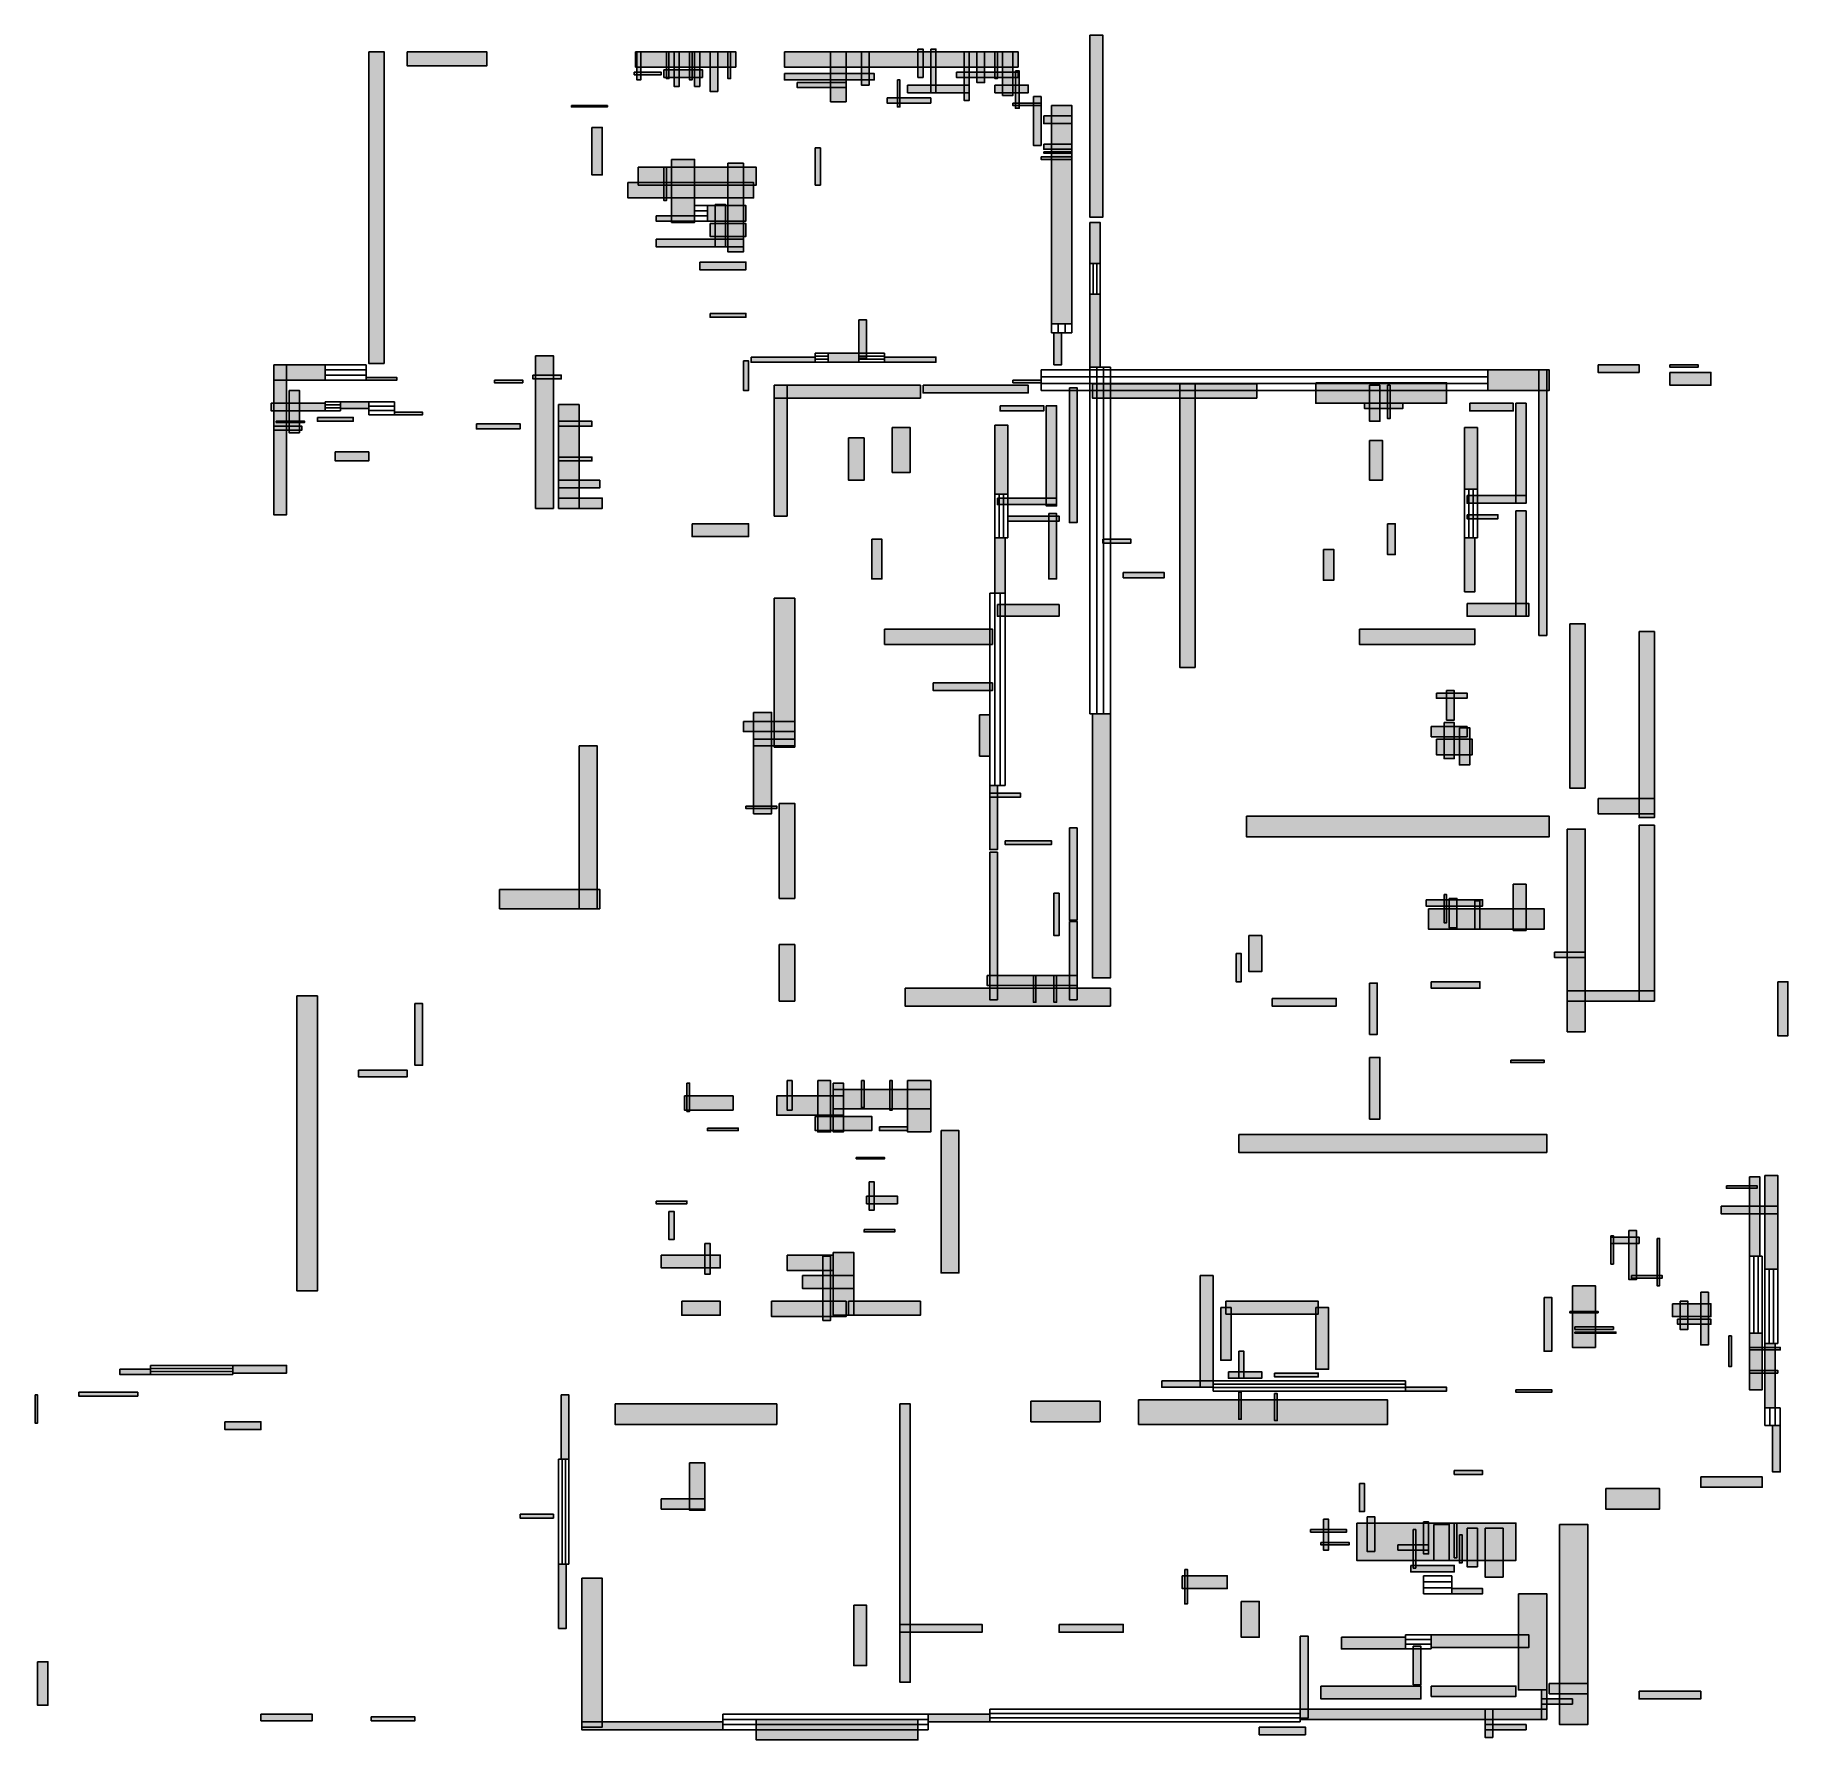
# Model space of a CAD drawing. Header units: millimetres. Extents: x 211 to 12232, y 933 to 12628.
import ezdxf

# ---------------------------------------------------------------- set-up
doc = ezdxf.new("R2010")
doc.units = ezdxf.units.MM
doc.layers.add('WALL', color=7, linetype='Continuous')
doc.layers.add('WINDOW', color=5, linetype='Continuous')

msp = doc.modelspace()

# ---------------------------------------------------------------- hatches: boundary and pattern name
at = {"layer": 'WALL'}
h = msp.add_hatch(color=256, dxfattribs=at)
h.dxf.hatch_style = 1
h.paths.add_polyline_path([(7444.8, 12628), (7532.8, 12628), (7532.8, 11378.4), (7444.8, 11378.4)])
h = msp.add_hatch(color=256, dxfattribs=at)
h.dxf.hatch_style = 1
h.paths.add_polyline_path([(2499.2, 12513.6), (2604.8, 12513.6), (2604.8, 10375.2), (2499.2, 10375.2)])
h = msp.add_hatch(color=256, dxfattribs=at)
h.dxf.hatch_style = 1
h.paths.add_polyline_path([(2763.2, 12513.6), (3308.8, 12513.6), (3308.8, 12416.8), (2763.2, 12416.8)])
h = msp.add_hatch(color=256, dxfattribs=at)
h.dxf.hatch_style = 1
h.paths.add_polyline_path([(4329.6, 12513.6), (5016, 12513.6), (5016, 12408), (4329.6, 12408)])
h = msp.add_hatch(color=256, dxfattribs=at)
h.dxf.hatch_style = 1
h.paths.add_polyline_path([(4338.4, 12513.6), (4364.8, 12513.6), (4364.8, 12320), (4338.4, 12320)])
h = msp.add_hatch(color=256, dxfattribs=at)
h.dxf.hatch_style = 1
h.paths.add_polyline_path([(4540.8, 12513.6), (4558.4, 12513.6), (4558.4, 12328.8), (4540.8, 12328.8)])
h = msp.add_hatch(color=256, dxfattribs=at)
h.dxf.hatch_style = 1
h.paths.add_polyline_path([(4593.6, 12513.6), (4628.8, 12513.6), (4628.8, 12276), (4593.6, 12276)])
h = msp.add_hatch(color=256, dxfattribs=at)
h.dxf.hatch_style = 1
h.paths.add_polyline_path([(4699.2, 12513.6), (4716.8, 12513.6), (4716.8, 12320), (4699.2, 12320)])
h = msp.add_hatch(color=256, dxfattribs=at)
h.dxf.hatch_style = 1
h.paths.add_polyline_path([(4734.4, 12513.6), (4769.6, 12513.6), (4769.6, 12276), (4734.4, 12276)])
h = msp.add_hatch(color=256, dxfattribs=at)
h.dxf.hatch_style = 1
h.paths.add_polyline_path([(4840, 12513.6), (4892.8, 12513.6), (4892.8, 12240.8), (4840, 12240.8)])
h = msp.add_hatch(color=256, dxfattribs=at)
h.dxf.hatch_style = 1
h.paths.add_polyline_path([(4963.2, 12513.6), (4980.8, 12513.6), (4980.8, 12328.8), (4963.2, 12328.8)])
h = msp.add_hatch(color=256, dxfattribs=at)
h.dxf.hatch_style = 1
h.paths.add_polyline_path([(5350.4, 12513.6), (6952, 12513.6), (6952, 12408), (5350.4, 12408)])
h = msp.add_hatch(color=256, dxfattribs=at)
h.dxf.hatch_style = 1
h.paths.add_polyline_path([(5667.2, 12513.6), (5772.8, 12513.6), (5772.8, 12170.4), (5667.2, 12170.4)])
h = msp.add_hatch(color=256, dxfattribs=at)
h.dxf.hatch_style = 1
h.paths.add_polyline_path([(5878.4, 12513.6), (5931.2, 12513.6), (5931.2, 12284.8), (5878.4, 12284.8)])
h = msp.add_hatch(color=256, dxfattribs=at)
h.dxf.hatch_style = 1
h.paths.add_polyline_path([(6265.6, 12531.2), (6300.8, 12531.2), (6300.8, 12337.6), (6265.6, 12337.6)])
h = msp.add_hatch(color=256, dxfattribs=at)
h.dxf.hatch_style = 1
h.paths.add_polyline_path([(6353.6, 12531.2), (6388.8, 12531.2), (6388.8, 12232), (6353.6, 12232)])
h = msp.add_hatch(color=256, dxfattribs=at)
h.dxf.hatch_style = 1
h.paths.add_polyline_path([(6582.4, 12513.6), (6617.6, 12513.6), (6617.6, 12179.2), (6582.4, 12179.2)])
h = msp.add_hatch(color=256, dxfattribs=at)
h.dxf.hatch_style = 1
h.paths.add_polyline_path([(6670.4, 12513.6), (6723.2, 12513.6), (6723.2, 12302.4), (6670.4, 12302.4)])
h = msp.add_hatch(color=256, dxfattribs=at)
h.dxf.hatch_style = 1
h.paths.add_polyline_path([(6793.6, 12513.6), (6811.2, 12513.6), (6811.2, 12328.8), (6793.6, 12328.8)])
h = msp.add_hatch(color=256, dxfattribs=at)
h.dxf.hatch_style = 1
h.paths.add_polyline_path([(6846.4, 12513.6), (6916.8, 12513.6), (6916.8, 12214.4), (6846.4, 12214.4)])
h = msp.add_hatch(color=256, dxfattribs=at)
h.dxf.hatch_style = 1
h.paths.add_polyline_path([(4523.2, 12390.4), (4787.2, 12390.4), (4787.2, 12337.6), (4523.2, 12337.6)])
h = msp.add_hatch(color=256, dxfattribs=at)
h.dxf.hatch_style = 1
h.paths.add_polyline_path([(6934.4, 12381.6), (6960.8, 12381.6), (6960.8, 12126.4), (6934.4, 12126.4)])
h = msp.add_hatch(color=256, dxfattribs=at)
h.dxf.hatch_style = 1
h.paths.add_polyline_path([(4320.8, 12372.8), (4505.6, 12372.8), (4505.6, 12355.2), (4320.8, 12355.2)])
h = msp.add_hatch(color=256, dxfattribs=at)
h.dxf.hatch_style = 1
h.paths.add_polyline_path([(5350.4, 12364), (5966.4, 12364), (5966.4, 12320), (5350.4, 12320)])
h = msp.add_hatch(color=256, dxfattribs=at)
h.dxf.hatch_style = 1
h.paths.add_polyline_path([(5438.4, 12302.4), (5772.8, 12302.4), (5772.8, 12267.2), (5438.4, 12267.2)])
h = msp.add_hatch(color=256, dxfattribs=at)
h.dxf.hatch_style = 1
h.paths.add_polyline_path([(6124.8, 12320), (6142.4, 12320), (6142.4, 12135.2), (6124.8, 12135.2)])
h = msp.add_hatch(color=256, dxfattribs=at)
h.dxf.hatch_style = 1
h.paths.add_polyline_path([(6195.2, 12284.8), (6617.6, 12284.8), (6617.6, 12232), (6195.2, 12232)])
h = msp.add_hatch(color=256, dxfattribs=at)
h.dxf.hatch_style = 1
h.paths.add_polyline_path([(6529.6, 12372.8), (6952, 12372.8), (6952, 12337.6), (6529.6, 12337.6)])
h = msp.add_hatch(color=256, dxfattribs=at)
h.dxf.hatch_style = 1
h.paths.add_polyline_path([(6793.6, 12284.8), (7022.4, 12284.8), (7022.4, 12232), (6793.6, 12232)])
h = msp.add_hatch(color=256, dxfattribs=at)
h.dxf.hatch_style = 1
h.paths.add_polyline_path([(3889.6, 12144), (4136, 12144), (4136, 12135.2), (3889.6, 12135.2)])
h = msp.add_hatch(color=256, dxfattribs=at)
h.dxf.hatch_style = 1
h.paths.add_polyline_path([(6054.4, 12196.8), (6353.6, 12196.8), (6353.6, 12161.6), (6054.4, 12161.6)])
h = msp.add_hatch(color=256, dxfattribs=at)
h.dxf.hatch_style = 1
h.paths.add_polyline_path([(6916.8, 12161.6), (7110.4, 12161.6), (7110.4, 12144), (6916.8, 12144)])
h = msp.add_hatch(color=256, dxfattribs=at)
h.dxf.hatch_style = 1
h.paths.add_polyline_path([(7057.6, 12205.6), (7110.4, 12205.6), (7110.4, 11871.2), (7057.6, 11871.2)])
h = msp.add_hatch(color=256, dxfattribs=at)
h.dxf.hatch_style = 1
h.paths.add_polyline_path([(7180.8, 12144), (7321.6, 12144), (7321.6, 10648), (7180.8, 10648)])
h = msp.add_hatch(color=256, dxfattribs=at)
h.dxf.hatch_style = 1
h.paths.add_polyline_path([(7128, 12073.6), (7321.6, 12073.6), (7321.6, 12020.8), (7128, 12020.8)])
h = msp.add_hatch(color=256, dxfattribs=at)
h.dxf.hatch_style = 1
h.paths.add_polyline_path([(4030.4, 11994.4), (4100.8, 11994.4), (4100.8, 11668.8), (4030.4, 11668.8)])
h = msp.add_hatch(color=256, dxfattribs=at)
h.dxf.hatch_style = 1
h.paths.add_polyline_path([(5561.6, 11853.6), (5596.8, 11853.6), (5596.8, 11598.4), (5561.6, 11598.4)])
h = msp.add_hatch(color=256, dxfattribs=at)
h.dxf.hatch_style = 1
h.paths.add_polyline_path([(7110.4, 11792), (7321.6, 11792), (7321.6, 11774.4), (7110.4, 11774.4)])
h = msp.add_hatch(color=256, dxfattribs=at)
h.dxf.hatch_style = 1
h.paths.add_polyline_path([(7128, 11880), (7321.6, 11880), (7321.6, 11844.8), (7128, 11844.8)])
h = msp.add_hatch(color=256, dxfattribs=at)
h.dxf.hatch_style = 1
h.paths.add_polyline_path([(7128, 11827.2), (7321.6, 11827.2), (7321.6, 11818.4), (7128, 11818.4)])
h = msp.add_hatch(color=256, dxfattribs=at)
h.dxf.hatch_style = 1
h.paths.add_polyline_path([(4347.2, 11721.6), (5156.8, 11721.6), (5156.8, 11598.4), (4347.2, 11598.4)])
h = msp.add_hatch(color=256, dxfattribs=at)
h.dxf.hatch_style = 1
h.paths.add_polyline_path([(4523.2, 11721.6), (4540.8, 11721.6), (4540.8, 11492.8), (4523.2, 11492.8)])
h = msp.add_hatch(color=256, dxfattribs=at)
h.dxf.hatch_style = 1
h.paths.add_polyline_path([(4576, 11774.4), (4734.4, 11774.4), (4734.4, 11343.2), (4576, 11343.2)])
h = msp.add_hatch(color=256, dxfattribs=at)
h.dxf.hatch_style = 1
h.paths.add_polyline_path([(4963.2, 11748), (5068.8, 11748), (5068.8, 11140.8), (4963.2, 11140.8)])
h = msp.add_hatch(color=256, dxfattribs=at)
h.dxf.hatch_style = 1
h.paths.add_polyline_path([(4276.8, 11616), (5139.2, 11616), (5139.2, 11510.4), (4276.8, 11510.4)])
h = msp.add_hatch(color=256, dxfattribs=at)
h.dxf.hatch_style = 1
h.paths.add_polyline_path([(4822.4, 11457.6), (5086.4, 11457.6), (5086.4, 11352), (4822.4, 11352)])
h = msp.add_hatch(color=256, dxfattribs=at)
h.dxf.hatch_style = 1
h.paths.add_polyline_path([(4875.2, 11466.4), (4945.6, 11466.4), (4945.6, 11176), (4875.2, 11176)])
h = msp.add_hatch(color=256, dxfattribs=at)
h.dxf.hatch_style = 1
h.paths.add_polyline_path([(4470.4, 11387.2), (4734.4, 11387.2), (4734.4, 11352), (4470.4, 11352)])
h = msp.add_hatch(color=256, dxfattribs=at)
h.dxf.hatch_style = 1
h.paths.add_polyline_path([(4840, 11334.4), (5086.4, 11334.4), (5086.4, 11246.4), (4840, 11246.4)])
h = msp.add_hatch(color=256, dxfattribs=at)
h.dxf.hatch_style = 1
h.paths.add_polyline_path([(7444.8, 11343.2), (7515.2, 11343.2), (7515.2, 11061.6), (7444.8, 11061.6)])
h = msp.add_hatch(color=256, dxfattribs=at)
h.dxf.hatch_style = 1
h.paths.add_polyline_path([(4470.4, 11228.8), (5068.8, 11228.8), (5068.8, 11176), (4470.4, 11176)])
h = msp.add_hatch(color=256, dxfattribs=at)
h.dxf.hatch_style = 1
h.paths.add_polyline_path([(4769.6, 11070.4), (5086.4, 11070.4), (5086.4, 11017.6), (4769.6, 11017.6)])
h = msp.add_hatch(color=256, dxfattribs=at)
h.dxf.hatch_style = 1
h.paths.add_polyline_path([(7444.8, 10850.4), (7515.2, 10850.4), (7515.2, 10348.8), (7444.8, 10348.8)])
h = msp.add_hatch(color=256, dxfattribs=at)
h.dxf.hatch_style = 1
h.paths.add_polyline_path([(4840, 10718.4), (5086.4, 10718.4), (5086.4, 10692), (4840, 10692)])
h = msp.add_hatch(color=256, dxfattribs=at)
h.dxf.hatch_style = 1
h.paths.add_polyline_path([(5860.8, 10674.4), (5913.6, 10674.4), (5913.6, 10410.4), (5860.8, 10410.4)])
h = msp.add_hatch(color=256, dxfattribs=at)
h.dxf.hatch_style = 1
h.paths.add_polyline_path([(7198.4, 10586.4), (7251.2, 10586.4), (7251.2, 10366.4), (7198.4, 10366.4)])
h = msp.add_hatch(color=256, dxfattribs=at)
h.dxf.hatch_style = 1
h.paths.add_polyline_path([(1848, 10366.4), (2200, 10366.4), (2200, 10260.8), (1848, 10260.8)])
h = msp.add_hatch(color=256, dxfattribs=at)
h.dxf.hatch_style = 1
h.paths.add_polyline_path([(1848, 10366.4), (1936, 10366.4), (1936, 9336.8), (1848, 9336.8)])
h = msp.add_hatch(color=256, dxfattribs=at)
h.dxf.hatch_style = 1
h.paths.add_polyline_path([(3643.2, 10428), (3766.4, 10428), (3766.4, 9380.8), (3643.2, 9380.8)])
h = msp.add_hatch(color=256, dxfattribs=at)
h.dxf.hatch_style = 1
h.paths.add_polyline_path([(5068.8, 10392.8), (5104, 10392.8), (5104, 10190.4), (5068.8, 10190.4)])
h = msp.add_hatch(color=256, dxfattribs=at)
h.dxf.hatch_style = 1
h.paths.add_polyline_path([(5121.6, 10419.2), (5561.6, 10419.2), (5561.6, 10384), (5121.6, 10384)])
h = msp.add_hatch(color=256, dxfattribs=at)
h.dxf.hatch_style = 1
h.paths.add_polyline_path([(5649.6, 10445.6), (5860.8, 10445.6), (5860.8, 10384), (5649.6, 10384)])
h = msp.add_hatch(color=256, dxfattribs=at)
h.dxf.hatch_style = 1
h.paths.add_polyline_path([(6036.8, 10419.2), (6388.8, 10419.2), (6388.8, 10384), (6036.8, 10384)])
h = msp.add_hatch(color=256, dxfattribs=at)
h.dxf.hatch_style = 1
h.paths.add_polyline_path([(10929.6, 10366.4), (11211.2, 10366.4), (11211.2, 10313.6), (10929.6, 10313.6)])
h = msp.add_hatch(color=256, dxfattribs=at)
h.dxf.hatch_style = 1
h.paths.add_polyline_path([(11422.4, 10366.4), (11616, 10366.4), (11616, 10348.8), (11422.4, 10348.8)])
h = msp.add_hatch(color=256, dxfattribs=at)
h.dxf.hatch_style = 1
h.paths.add_polyline_path([(2481.6, 10278.4), (2692.8, 10278.4), (2692.8, 10260.8), (2481.6, 10260.8)])
h = msp.add_hatch(color=256, dxfattribs=at)
h.dxf.hatch_style = 1
h.paths.add_polyline_path([(3361.6, 10260.8), (3555.2, 10260.8), (3555.2, 10243.2), (3361.6, 10243.2)])
h = msp.add_hatch(color=256, dxfattribs=at)
h.dxf.hatch_style = 1
h.paths.add_polyline_path([(3625.6, 10296), (3819.2, 10296), (3819.2, 10269.6), (3625.6, 10269.6)])
h = msp.add_hatch(color=256, dxfattribs=at)
h.dxf.hatch_style = 1
h.paths.add_polyline_path([(5280, 10225.6), (6283.2, 10225.6), (6283.2, 10137.6), (5280, 10137.6)])
h = msp.add_hatch(color=256, dxfattribs=at)
h.dxf.hatch_style = 1
h.paths.add_polyline_path([(5280, 10225.6), (5368, 10225.6), (5368, 9328), (5280, 9328)])
h = msp.add_hatch(color=256, dxfattribs=at)
h.dxf.hatch_style = 1
h.paths.add_polyline_path([(6300.8, 10225.6), (7022.4, 10225.6), (7022.4, 10172.8), (6300.8, 10172.8)])
h = msp.add_hatch(color=256, dxfattribs=at)
h.dxf.hatch_style = 1
h.paths.add_polyline_path([(6916.8, 10260.8), (7110.4, 10260.8), (7110.4, 10243.2), (6916.8, 10243.2)])
h = msp.add_hatch(color=256, dxfattribs=at)
h.dxf.hatch_style = 1
h.paths.add_polyline_path([(7462.4, 10234.4), (8588.8, 10234.4), (8588.8, 10137.6), (7462.4, 10137.6)])
h = msp.add_hatch(color=256, dxfattribs=at)
h.dxf.hatch_style = 1
h.paths.add_polyline_path([(8060.8, 10234.4), (8166.4, 10234.4), (8166.4, 8289.6), (8060.8, 8289.6)])
h = msp.add_hatch(color=256, dxfattribs=at)
h.dxf.hatch_style = 1
h.paths.add_polyline_path([(8993.6, 10243.2), (9891.2, 10243.2), (9891.2, 10102.4), (8993.6, 10102.4)])
h = msp.add_hatch(color=256, dxfattribs=at)
h.dxf.hatch_style = 1
h.paths.add_polyline_path([(9363.2, 10225.6), (9433.6, 10225.6), (9433.6, 9979.2), (9363.2, 9979.2)])
h = msp.add_hatch(color=256, dxfattribs=at)
h.dxf.hatch_style = 1
h.paths.add_polyline_path([(9486.4, 10225.6), (9504, 10225.6), (9504, 9996.8), (9486.4, 9996.8)])
h = msp.add_hatch(color=256, dxfattribs=at)
h.dxf.hatch_style = 1
h.paths.add_polyline_path([(10172.8, 10331.2), (10595.2, 10331.2), (10595.2, 10190.4), (10172.8, 10190.4)])
h = msp.add_hatch(color=256, dxfattribs=at)
h.dxf.hatch_style = 1
h.paths.add_polyline_path([(10524.8, 10331.2), (10577.6, 10331.2), (10577.6, 8509.6), (10524.8, 8509.6)])
h = msp.add_hatch(color=256, dxfattribs=at)
h.dxf.hatch_style = 1
h.paths.add_polyline_path([(11422.4, 10313.6), (11704, 10313.6), (11704, 10225.6), (11422.4, 10225.6)])
h = msp.add_hatch(color=256, dxfattribs=at)
h.dxf.hatch_style = 1
h.paths.add_polyline_path([(1830.4, 10102.4), (2200, 10102.4), (2200, 10049.6), (1830.4, 10049.6)])
h = msp.add_hatch(color=256, dxfattribs=at)
h.dxf.hatch_style = 1
h.paths.add_polyline_path([(1953.6, 10190.4), (2024, 10190.4), (2024, 9900), (1953.6, 9900)])
h = msp.add_hatch(color=256, dxfattribs=at)
h.dxf.hatch_style = 1
h.paths.add_polyline_path([(2305.6, 10111.2), (2499.2, 10111.2), (2499.2, 10067.2), (2305.6, 10067.2)])
h = msp.add_hatch(color=256, dxfattribs=at)
h.dxf.hatch_style = 1
h.paths.add_polyline_path([(7304, 10208), (7356.8, 10208), (7356.8, 9284), (7304, 9284)])
h = msp.add_hatch(color=256, dxfattribs=at)
h.dxf.hatch_style = 1
h.paths.add_polyline_path([(9328, 10102.4), (9592, 10102.4), (9592, 10067.2), (9328, 10067.2)])
h = msp.add_hatch(color=256, dxfattribs=at)
h.dxf.hatch_style = 1
h.paths.add_polyline_path([(10049.6, 10102.4), (10348.8, 10102.4), (10348.8, 10049.6), (10049.6, 10049.6)])
h = msp.add_hatch(color=256, dxfattribs=at)
h.dxf.hatch_style = 1
h.paths.add_polyline_path([(10366.4, 10102.4), (10436.8, 10102.4), (10436.8, 9416), (10366.4, 9416)])
h = msp.add_hatch(color=256, dxfattribs=at)
h.dxf.hatch_style = 1
h.paths.add_polyline_path([(1865.6, 9979.2), (2059.2, 9979.2), (2059.2, 9970.4), (1865.6, 9970.4)])
h = msp.add_hatch(color=256, dxfattribs=at)
h.dxf.hatch_style = 1
h.paths.add_polyline_path([(2147.2, 10005.6), (2393.6, 10005.6), (2393.6, 9979.2), (2147.2, 9979.2)])
h = msp.add_hatch(color=256, dxfattribs=at)
h.dxf.hatch_style = 1
h.paths.add_polyline_path([(2675.2, 10040.8), (2868.8, 10040.8), (2868.8, 10023.2), (2675.2, 10023.2)])
h = msp.add_hatch(color=256, dxfattribs=at)
h.dxf.hatch_style = 1
h.paths.add_polyline_path([(3801.6, 10093.6), (3942.4, 10093.6), (3942.4, 9380.8), (3801.6, 9380.8)])
h = msp.add_hatch(color=256, dxfattribs=at)
h.dxf.hatch_style = 1
h.paths.add_polyline_path([(3801.6, 9979.2), (4030.4, 9979.2), (4030.4, 9944), (3801.6, 9944)])
h = msp.add_hatch(color=256, dxfattribs=at)
h.dxf.hatch_style = 1
h.paths.add_polyline_path([(6828.8, 10084.8), (7128, 10084.8), (7128, 10049.6), (6828.8, 10049.6)])
h = msp.add_hatch(color=256, dxfattribs=at)
h.dxf.hatch_style = 1
h.paths.add_polyline_path([(7145.6, 10084.8), (7216, 10084.8), (7216, 9398.4), (7145.6, 9398.4)])
h = msp.add_hatch(color=256, dxfattribs=at)
h.dxf.hatch_style = 1
h.paths.add_polyline_path([(1848, 9944), (2041.6, 9944), (2041.6, 9917.6), (1848, 9917.6)])
h = msp.add_hatch(color=256, dxfattribs=at)
h.dxf.hatch_style = 1
h.paths.add_polyline_path([(3238.4, 9961.6), (3537.6, 9961.6), (3537.6, 9926.4), (3238.4, 9926.4)])
h = msp.add_hatch(color=256, dxfattribs=at)
h.dxf.hatch_style = 1
h.paths.add_polyline_path([(5790.4, 9864.8), (5896, 9864.8), (5896, 9574.4), (5790.4, 9574.4)])
h = msp.add_hatch(color=256, dxfattribs=at)
h.dxf.hatch_style = 1
h.paths.add_polyline_path([(6089.6, 9935.2), (6212.8, 9935.2), (6212.8, 9627.2), (6089.6, 9627.2)])
h = msp.add_hatch(color=256, dxfattribs=at)
h.dxf.hatch_style = 1
h.paths.add_polyline_path([(6793.6, 9952.8), (6881.6, 9952.8), (6881.6, 9477.6), (6793.6, 9477.6)])
h = msp.add_hatch(color=256, dxfattribs=at)
h.dxf.hatch_style = 1
h.paths.add_polyline_path([(10014.4, 9935.2), (10102.4, 9935.2), (10102.4, 9512.8), (10014.4, 9512.8)])
h = msp.add_hatch(color=256, dxfattribs=at)
h.dxf.hatch_style = 1
h.paths.add_polyline_path([(2270.4, 9768), (2499.2, 9768), (2499.2, 9706.4), (2270.4, 9706.4)])
h = msp.add_hatch(color=256, dxfattribs=at)
h.dxf.hatch_style = 1
h.paths.add_polyline_path([(9363.2, 9847.2), (9451.2, 9847.2), (9451.2, 9574.4), (9363.2, 9574.4)])
h = msp.add_hatch(color=256, dxfattribs=at)
h.dxf.hatch_style = 1
h.paths.add_polyline_path([(3801.6, 9732.8), (4030.4, 9732.8), (4030.4, 9706.4), (3801.6, 9706.4)])
h = msp.add_hatch(color=256, dxfattribs=at)
h.dxf.hatch_style = 1
h.paths.add_polyline_path([(3801.6, 9574.4), (4083.2, 9574.4), (4083.2, 9521.6), (3801.6, 9521.6)])
h = msp.add_hatch(color=256, dxfattribs=at)
h.dxf.hatch_style = 1
h.paths.add_polyline_path([(3801.6, 9451.2), (4100.8, 9451.2), (4100.8, 9380.8), (3801.6, 9380.8)])
h = msp.add_hatch(color=256, dxfattribs=at)
h.dxf.hatch_style = 1
h.paths.add_polyline_path([(6811.2, 9451.2), (7216, 9451.2), (7216, 9407.2), (6811.2, 9407.2)])
h = msp.add_hatch(color=256, dxfattribs=at)
h.dxf.hatch_style = 1
h.paths.add_polyline_path([(10032, 9468.8), (10436.8, 9468.8), (10436.8, 9416), (10032, 9416)])
h = msp.add_hatch(color=256, dxfattribs=at)
h.dxf.hatch_style = 1
h.paths.add_polyline_path([(4716.8, 9275.2), (5104, 9275.2), (5104, 9187.2), (4716.8, 9187.2)])
h = msp.add_hatch(color=256, dxfattribs=at)
h.dxf.hatch_style = 1
h.paths.add_polyline_path([(6881.6, 9328), (7233.6, 9328), (7233.6, 9292.8), (6881.6, 9292.8)])
h = msp.add_hatch(color=256, dxfattribs=at)
h.dxf.hatch_style = 1
h.paths.add_polyline_path([(7163.2, 9345.6), (7216, 9345.6), (7216, 8896.8), (7163.2, 8896.8)])
h = msp.add_hatch(color=256, dxfattribs=at)
h.dxf.hatch_style = 1
h.paths.add_polyline_path([(9486.4, 9275.2), (9539.2, 9275.2), (9539.2, 9064), (9486.4, 9064)])
h = msp.add_hatch(color=256, dxfattribs=at)
h.dxf.hatch_style = 1
h.paths.add_polyline_path([(10032, 9336.8), (10243.2, 9336.8), (10243.2, 9310.4), (10032, 9310.4)])
h = msp.add_hatch(color=256, dxfattribs=at)
h.dxf.hatch_style = 1
h.paths.add_polyline_path([(10366.4, 9363.2), (10436.8, 9363.2), (10436.8, 8641.6), (10366.4, 8641.6)])
h = msp.add_hatch(color=256, dxfattribs=at)
h.dxf.hatch_style = 1
h.paths.add_polyline_path([(5948.8, 9169.6), (6019.2, 9169.6), (6019.2, 8896.8), (5948.8, 8896.8)])
h = msp.add_hatch(color=256, dxfattribs=at)
h.dxf.hatch_style = 1
h.paths.add_polyline_path([(6793.6, 9178.4), (6864, 9178.4), (6864, 8800), (6793.6, 8800)])
h = msp.add_hatch(color=256, dxfattribs=at)
h.dxf.hatch_style = 1
h.paths.add_polyline_path([(7532.8, 9169.6), (7726.4, 9169.6), (7726.4, 9143.2), (7532.8, 9143.2)])
h = msp.add_hatch(color=256, dxfattribs=at)
h.dxf.hatch_style = 1
h.paths.add_polyline_path([(10014.4, 9178.4), (10084.8, 9178.4), (10084.8, 8808.8), (10014.4, 8808.8)])
h = msp.add_hatch(color=256, dxfattribs=at)
h.dxf.hatch_style = 1
h.paths.add_polyline_path([(9046.4, 9099.2), (9116.8, 9099.2), (9116.8, 8888), (9046.4, 8888)])
h = msp.add_hatch(color=256, dxfattribs=at)
h.dxf.hatch_style = 1
h.paths.add_polyline_path([(7673.6, 8940.8), (7955.2, 8940.8), (7955.2, 8905.6), (7673.6, 8905.6)])
h = msp.add_hatch(color=256, dxfattribs=at)
h.dxf.hatch_style = 1
h.paths.add_polyline_path([(5280, 8764.8), (5420.8, 8764.8), (5420.8, 7744), (5280, 7744)])
h = msp.add_hatch(color=256, dxfattribs=at)
h.dxf.hatch_style = 1
h.paths.add_polyline_path([(6811.2, 8720.8), (7233.6, 8720.8), (7233.6, 8641.6), (6811.2, 8641.6)])
h = msp.add_hatch(color=256, dxfattribs=at)
h.dxf.hatch_style = 1
h.paths.add_polyline_path([(10032, 8729.6), (10454.4, 8729.6), (10454.4, 8641.6), (10032, 8641.6)])
h = msp.add_hatch(color=256, dxfattribs=at)
h.dxf.hatch_style = 1
h.paths.add_polyline_path([(6036.8, 8553.6), (6776, 8553.6), (6776, 8448), (6036.8, 8448)])
h = msp.add_hatch(color=256, dxfattribs=at)
h.dxf.hatch_style = 1
h.paths.add_polyline_path([(9292.8, 8553.6), (10084.8, 8553.6), (10084.8, 8448), (9292.8, 8448)])
h = msp.add_hatch(color=256, dxfattribs=at)
h.dxf.hatch_style = 1
h.paths.add_polyline_path([(10736, 8588.8), (10841.6, 8588.8), (10841.6, 7462.4), (10736, 7462.4)])
h = msp.add_hatch(color=256, dxfattribs=at)
h.dxf.hatch_style = 1
h.paths.add_polyline_path([(11211.2, 8536), (11316.8, 8536), (11316.8, 7260), (11211.2, 7260)])
h = msp.add_hatch(color=256, dxfattribs=at)
h.dxf.hatch_style = 1
h.paths.add_polyline_path([(6371.2, 8184), (6776, 8184), (6776, 8131.2), (6371.2, 8131.2)])
h = msp.add_hatch(color=256, dxfattribs=at)
h.dxf.hatch_style = 1
h.paths.add_polyline_path([(9820.8, 8113.6), (10032, 8113.6), (10032, 8078.4), (9820.8, 8078.4)])
h = msp.add_hatch(color=256, dxfattribs=at)
h.dxf.hatch_style = 1
h.paths.add_polyline_path([(9891.2, 8131.2), (9944, 8131.2), (9944, 7928.8), (9891.2, 7928.8)])
h = msp.add_hatch(color=256, dxfattribs=at)
h.dxf.hatch_style = 1
h.paths.add_polyline_path([(5139.2, 7981.6), (5262.4, 7981.6), (5262.4, 7286.4), (5139.2, 7286.4)])
h = msp.add_hatch(color=256, dxfattribs=at)
h.dxf.hatch_style = 1
h.paths.add_polyline_path([(6688, 7964), (6758.4, 7964), (6758.4, 7682.4), (6688, 7682.4)])
h = msp.add_hatch(color=256, dxfattribs=at)
h.dxf.hatch_style = 1
h.paths.add_polyline_path([(7462.4, 7972.8), (7585.6, 7972.8), (7585.6, 6160), (7462.4, 6160)])
h = msp.add_hatch(color=256, dxfattribs=at)
h.dxf.hatch_style = 1
h.paths.add_polyline_path([(5068.8, 7920), (5420.8, 7920), (5420.8, 7849.6), (5068.8, 7849.6)])
h = msp.add_hatch(color=256, dxfattribs=at)
h.dxf.hatch_style = 1
h.paths.add_polyline_path([(9785.6, 7884.8), (10032, 7884.8), (10032, 7814.4), (9785.6, 7814.4)])
h = msp.add_hatch(color=256, dxfattribs=at)
h.dxf.hatch_style = 1
h.paths.add_polyline_path([(9873.6, 7911.2), (9944, 7911.2), (9944, 7664.8), (9873.6, 7664.8)])
h = msp.add_hatch(color=256, dxfattribs=at)
h.dxf.hatch_style = 1
h.paths.add_polyline_path([(9979.2, 7876), (10049.6, 7876), (10049.6, 7620.8), (9979.2, 7620.8)])
h = msp.add_hatch(color=256, dxfattribs=at)
h.dxf.hatch_style = 1
h.paths.add_polyline_path([(3942.4, 7752.8), (4065.6, 7752.8), (4065.6, 6635.2), (3942.4, 6635.2)])
h = msp.add_hatch(color=256, dxfattribs=at)
h.dxf.hatch_style = 1
h.paths.add_polyline_path([(5139.2, 7796.8), (5420.8, 7796.8), (5420.8, 7752.8), (5139.2, 7752.8)])
h = msp.add_hatch(color=256, dxfattribs=at)
h.dxf.hatch_style = 1
h.paths.add_polyline_path([(9820.8, 7796.8), (10067.2, 7796.8), (10067.2, 7691.2), (9820.8, 7691.2)])
h = msp.add_hatch(color=256, dxfattribs=at)
h.dxf.hatch_style = 1
h.paths.add_polyline_path([(6758.4, 7480), (6811.2, 7480), (6811.2, 7040), (6758.4, 7040)])
h = msp.add_hatch(color=256, dxfattribs=at)
h.dxf.hatch_style = 1
h.paths.add_polyline_path([(5086.4, 7339.2), (5297.6, 7339.2), (5297.6, 7321.6), (5086.4, 7321.6)])
h = msp.add_hatch(color=256, dxfattribs=at)
h.dxf.hatch_style = 1
h.paths.add_polyline_path([(5315.2, 7356.8), (5420.8, 7356.8), (5420.8, 6705.6), (5315.2, 6705.6)])
h = msp.add_hatch(color=256, dxfattribs=at)
h.dxf.hatch_style = 1
h.paths.add_polyline_path([(6758.4, 7427.2), (6969.6, 7427.2), (6969.6, 7400.8), (6758.4, 7400.8)])
h = msp.add_hatch(color=256, dxfattribs=at)
h.dxf.hatch_style = 1
h.paths.add_polyline_path([(10929.6, 7392), (11316.8, 7392), (11316.8, 7286.4), (10929.6, 7286.4)])
h = msp.add_hatch(color=256, dxfattribs=at)
h.dxf.hatch_style = 1
h.paths.add_polyline_path([(8518.4, 7268.8), (10595.2, 7268.8), (10595.2, 7128), (8518.4, 7128)])
h = msp.add_hatch(color=256, dxfattribs=at)
h.dxf.hatch_style = 1
h.paths.add_polyline_path([(6864, 7101.6), (7180.8, 7101.6), (7180.8, 7075.2), (6864, 7075.2)])
h = msp.add_hatch(color=256, dxfattribs=at)
h.dxf.hatch_style = 1
h.paths.add_polyline_path([(7304, 7189.6), (7356.8, 7189.6), (7356.8, 6556), (7304, 6556)])
h = msp.add_hatch(color=256, dxfattribs=at)
h.dxf.hatch_style = 1
h.paths.add_polyline_path([(10718.4, 7180.8), (10841.6, 7180.8), (10841.6, 5790.4), (10718.4, 5790.4)])
h = msp.add_hatch(color=256, dxfattribs=at)
h.dxf.hatch_style = 1
h.paths.add_polyline_path([(11211.2, 7207.2), (11316.8, 7207.2), (11316.8, 6001.6), (11211.2, 6001.6)])
h = msp.add_hatch(color=256, dxfattribs=at)
h.dxf.hatch_style = 1
h.paths.add_polyline_path([(6758.4, 7022.4), (6811.2, 7022.4), (6811.2, 6010.4), (6758.4, 6010.4)])
h = msp.add_hatch(color=256, dxfattribs=at)
h.dxf.hatch_style = 1
h.paths.add_polyline_path([(3396.8, 6767.2), (4083.2, 6767.2), (4083.2, 6635.2), (3396.8, 6635.2)])
h = msp.add_hatch(color=256, dxfattribs=at)
h.dxf.hatch_style = 1
h.paths.add_polyline_path([(7198.4, 6740.8), (7233.6, 6740.8), (7233.6, 6450.4), (7198.4, 6450.4)])
h = msp.add_hatch(color=256, dxfattribs=at)
h.dxf.hatch_style = 1
h.paths.add_polyline_path([(9873.6, 6732), (9891.2, 6732), (9891.2, 6538.4), (9873.6, 6538.4)])
h = msp.add_hatch(color=256, dxfattribs=at)
h.dxf.hatch_style = 1
h.paths.add_polyline_path([(10348.8, 6802.4), (10436.8, 6802.4), (10436.8, 6485.6), (10348.8, 6485.6)])
h = msp.add_hatch(color=256, dxfattribs=at)
h.dxf.hatch_style = 1
h.paths.add_polyline_path([(9750.4, 6696.8), (10137.6, 6696.8), (10137.6, 6652.8), (9750.4, 6652.8)])
h = msp.add_hatch(color=256, dxfattribs=at)
h.dxf.hatch_style = 1
h.paths.add_polyline_path([(9768, 6635.2), (10560, 6635.2), (10560, 6494.4), (9768, 6494.4)])
h = msp.add_hatch(color=256, dxfattribs=at)
h.dxf.hatch_style = 1
h.paths.add_polyline_path([(9908.8, 6705.6), (9961.6, 6705.6), (9961.6, 6503.2), (9908.8, 6503.2)])
h = msp.add_hatch(color=256, dxfattribs=at)
h.dxf.hatch_style = 1
h.paths.add_polyline_path([(10084.8, 6688), (10120, 6688), (10120, 6494.4), (10084.8, 6494.4)])
h = msp.add_hatch(color=256, dxfattribs=at)
h.dxf.hatch_style = 1
h.paths.add_polyline_path([(7304, 6547.2), (7356.8, 6547.2), (7356.8, 6010.4), (7304, 6010.4)])
h = msp.add_hatch(color=256, dxfattribs=at)
h.dxf.hatch_style = 1
h.paths.add_polyline_path([(5315.2, 6388.8), (5420.8, 6388.8), (5420.8, 6001.6), (5315.2, 6001.6)])
h = msp.add_hatch(color=256, dxfattribs=at)
h.dxf.hatch_style = 1
h.paths.add_polyline_path([(8536, 6450.4), (8624, 6450.4), (8624, 6204), (8536, 6204)])
h = msp.add_hatch(color=256, dxfattribs=at)
h.dxf.hatch_style = 1
h.paths.add_polyline_path([(8448, 6327.2), (8483.2, 6327.2), (8483.2, 6133.6), (8448, 6133.6)])
h = msp.add_hatch(color=256, dxfattribs=at)
h.dxf.hatch_style = 1
h.paths.add_polyline_path([(10630.4, 6336), (10841.6, 6336), (10841.6, 6300.8), (10630.4, 6300.8)])
h = msp.add_hatch(color=256, dxfattribs=at)
h.dxf.hatch_style = 1
h.paths.add_polyline_path([(6740.8, 6177.6), (7356.8, 6177.6), (7356.8, 6107.2), (6740.8, 6107.2)])
h = msp.add_hatch(color=256, dxfattribs=at)
h.dxf.hatch_style = 1
h.paths.add_polyline_path([(7057.6, 6177.6), (7075.2, 6177.6), (7075.2, 5992.8), (7057.6, 5992.8)])
h = msp.add_hatch(color=256, dxfattribs=at)
h.dxf.hatch_style = 1
h.paths.add_polyline_path([(7198.4, 6177.6), (7216, 6177.6), (7216, 5992.8), (7198.4, 5992.8)])
h = msp.add_hatch(color=256, dxfattribs=at)
h.dxf.hatch_style = 1
h.paths.add_polyline_path([(9785.6, 6133.6), (10120, 6133.6), (10120, 6089.6), (9785.6, 6089.6)])
h = msp.add_hatch(color=256, dxfattribs=at)
h.dxf.hatch_style = 1
h.paths.add_polyline_path([(12161.6, 6133.6), (12232, 6133.6), (12232, 5764), (12161.6, 5764)])
h = msp.add_hatch(color=256, dxfattribs=at)
h.dxf.hatch_style = 1
h.paths.add_polyline_path([(2006.4, 6036.8), (2147.2, 6036.8), (2147.2, 4012.8), (2006.4, 4012.8)])
h = msp.add_hatch(color=256, dxfattribs=at)
h.dxf.hatch_style = 1
h.paths.add_polyline_path([(6177.6, 6089.6), (7585.6, 6089.6), (7585.6, 5966.4), (6177.6, 5966.4)])
h = msp.add_hatch(color=256, dxfattribs=at)
h.dxf.hatch_style = 1
h.paths.add_polyline_path([(8694.4, 6019.2), (9134.4, 6019.2), (9134.4, 5966.4), (8694.4, 5966.4)])
h = msp.add_hatch(color=256, dxfattribs=at)
h.dxf.hatch_style = 1
h.paths.add_polyline_path([(9363.2, 6124.8), (9416, 6124.8), (9416, 5772.8), (9363.2, 5772.8)])
h = msp.add_hatch(color=256, dxfattribs=at)
h.dxf.hatch_style = 1
h.paths.add_polyline_path([(10718.4, 6072), (11316.8, 6072), (11316.8, 6001.6), (10718.4, 6001.6)])
h = msp.add_hatch(color=256, dxfattribs=at)
h.dxf.hatch_style = 1
h.paths.add_polyline_path([(2816, 5984), (2868.8, 5984), (2868.8, 5561.6), (2816, 5561.6)])
h = msp.add_hatch(color=256, dxfattribs=at)
h.dxf.hatch_style = 1
h.paths.add_polyline_path([(9363.2, 5614.4), (9433.6, 5614.4), (9433.6, 5192), (9363.2, 5192)])
h = msp.add_hatch(color=256, dxfattribs=at)
h.dxf.hatch_style = 1
h.paths.add_polyline_path([(10331.2, 5596.8), (10560, 5596.8), (10560, 5579.2), (10331.2, 5579.2)])
h = msp.add_hatch(color=256, dxfattribs=at)
h.dxf.hatch_style = 1
h.paths.add_polyline_path([(2428.8, 5526.4), (2763.2, 5526.4), (2763.2, 5482.4), (2428.8, 5482.4)])
h = msp.add_hatch(color=256, dxfattribs=at)
h.dxf.hatch_style = 1
h.paths.add_polyline_path([(4681.6, 5438.4), (4699.2, 5438.4), (4699.2, 5244.8), (4681.6, 5244.8)])
h = msp.add_hatch(color=256, dxfattribs=at)
h.dxf.hatch_style = 1
h.paths.add_polyline_path([(5368, 5456), (5403.2, 5456), (5403.2, 5253.6), (5368, 5253.6)])
h = msp.add_hatch(color=256, dxfattribs=at)
h.dxf.hatch_style = 1
h.paths.add_polyline_path([(5579.2, 5456), (5667.2, 5456), (5667.2, 5104), (5579.2, 5104)])
h = msp.add_hatch(color=256, dxfattribs=at)
h.dxf.hatch_style = 1
h.paths.add_polyline_path([(5684.8, 5438.4), (5755.2, 5438.4), (5755.2, 5104), (5684.8, 5104)])
h = msp.add_hatch(color=256, dxfattribs=at)
h.dxf.hatch_style = 1
h.paths.add_polyline_path([(5878.4, 5456), (5896, 5456), (5896, 5271.2), (5878.4, 5271.2)])
h = msp.add_hatch(color=256, dxfattribs=at)
h.dxf.hatch_style = 1
h.paths.add_polyline_path([(6072, 5456), (6089.6, 5456), (6089.6, 5253.6), (6072, 5253.6)])
h = msp.add_hatch(color=256, dxfattribs=at)
h.dxf.hatch_style = 1
h.paths.add_polyline_path([(6195.2, 5456), (6353.6, 5456), (6353.6, 5104), (6195.2, 5104)])
h = msp.add_hatch(color=256, dxfattribs=at)
h.dxf.hatch_style = 1
h.paths.add_polyline_path([(4664, 5350.4), (4998.4, 5350.4), (4998.4, 5253.6), (4664, 5253.6)])
h = msp.add_hatch(color=256, dxfattribs=at)
h.dxf.hatch_style = 1
h.paths.add_polyline_path([(5297.6, 5350.4), (5755.2, 5350.4), (5755.2, 5218.4), (5297.6, 5218.4)])
h = msp.add_hatch(color=256, dxfattribs=at)
h.dxf.hatch_style = 1
h.paths.add_polyline_path([(5684.8, 5394.4), (6353.6, 5394.4), (6353.6, 5262.4), (5684.8, 5262.4)])
h = msp.add_hatch(color=256, dxfattribs=at)
h.dxf.hatch_style = 1
h.paths.add_polyline_path([(5561.6, 5209.6), (5948.8, 5209.6), (5948.8, 5112.8), (5561.6, 5112.8)])
h = msp.add_hatch(color=256, dxfattribs=at)
h.dxf.hatch_style = 1
h.paths.add_polyline_path([(4822.4, 5130.4), (5033.6, 5130.4), (5033.6, 5112.8), (4822.4, 5112.8)])
h = msp.add_hatch(color=256, dxfattribs=at)
h.dxf.hatch_style = 1
h.paths.add_polyline_path([(6001.6, 5139.2), (6195.2, 5139.2), (6195.2, 5112.8), (6001.6, 5112.8)])
h = msp.add_hatch(color=256, dxfattribs=at)
h.dxf.hatch_style = 1
h.paths.add_polyline_path([(6424, 5112.8), (6547.2, 5112.8), (6547.2, 4136), (6424, 4136)])
h = msp.add_hatch(color=256, dxfattribs=at)
h.dxf.hatch_style = 1
h.paths.add_polyline_path([(8465.6, 5086.4), (10577.6, 5086.4), (10577.6, 4963.2), (8465.6, 4963.2)])
h = msp.add_hatch(color=256, dxfattribs=at)
h.dxf.hatch_style = 1
h.paths.add_polyline_path([(5843.2, 4928), (6036.8, 4928), (6036.8, 4919.2), (5843.2, 4919.2)])
h = msp.add_hatch(color=256, dxfattribs=at)
h.dxf.hatch_style = 1
h.paths.add_polyline_path([(5931.2, 4760.8), (5966.4, 4760.8), (5966.4, 4567.2), (5931.2, 4567.2)])
h = msp.add_hatch(color=256, dxfattribs=at)
h.dxf.hatch_style = 1
h.paths.add_polyline_path([(11809.6, 4734.4), (12020.8, 4734.4), (12020.8, 4716.8), (11809.6, 4716.8)])
h = msp.add_hatch(color=256, dxfattribs=at)
h.dxf.hatch_style = 1
h.paths.add_polyline_path([(11968, 4796), (12038.4, 4796), (12038.4, 4250.4), (11968, 4250.4)])
h = msp.add_hatch(color=256, dxfattribs=at)
h.dxf.hatch_style = 1
h.paths.add_polyline_path([(12073.6, 4804.8), (12161.6, 4804.8), (12161.6, 4162.4), (12073.6, 4162.4)])
h = msp.add_hatch(color=256, dxfattribs=at)
h.dxf.hatch_style = 1
h.paths.add_polyline_path([(4470.4, 4628.8), (4681.6, 4628.8), (4681.6, 4611.2), (4470.4, 4611.2)])
h = msp.add_hatch(color=256, dxfattribs=at)
h.dxf.hatch_style = 1
h.paths.add_polyline_path([(5913.6, 4664), (6124.8, 4664), (6124.8, 4611.2), (5913.6, 4611.2)])
h = msp.add_hatch(color=256, dxfattribs=at)
h.dxf.hatch_style = 1
h.paths.add_polyline_path([(11774.4, 4593.6), (12161.6, 4593.6), (12161.6, 4540.8), (11774.4, 4540.8)])
h = msp.add_hatch(color=256, dxfattribs=at)
h.dxf.hatch_style = 1
h.paths.add_polyline_path([(4558.4, 4558.4), (4593.6, 4558.4), (4593.6, 4364.8), (4558.4, 4364.8)])
h = msp.add_hatch(color=256, dxfattribs=at)
h.dxf.hatch_style = 1
h.paths.add_polyline_path([(4804.8, 4338.4), (4840, 4338.4), (4840, 4127.2), (4804.8, 4127.2)])
h = msp.add_hatch(color=256, dxfattribs=at)
h.dxf.hatch_style = 1
h.paths.add_polyline_path([(5896, 4435.2), (6107.2, 4435.2), (6107.2, 4417.6), (5896, 4417.6)])
h = msp.add_hatch(color=256, dxfattribs=at)
h.dxf.hatch_style = 1
h.paths.add_polyline_path([(11017.6, 4391.2), (11035.2, 4391.2), (11035.2, 4197.6), (11017.6, 4197.6)])
h = msp.add_hatch(color=256, dxfattribs=at)
h.dxf.hatch_style = 1
h.paths.add_polyline_path([(11017.6, 4382.4), (11211.2, 4382.4), (11211.2, 4338.4), (11017.6, 4338.4)])
h = msp.add_hatch(color=256, dxfattribs=at)
h.dxf.hatch_style = 1
h.paths.add_polyline_path([(11140.8, 4426.4), (11193.6, 4426.4), (11193.6, 4092), (11140.8, 4092)])
h = msp.add_hatch(color=256, dxfattribs=at)
h.dxf.hatch_style = 1
h.paths.add_polyline_path([(11334.4, 4373.6), (11352, 4373.6), (11352, 4048), (11334.4, 4048)])
h = msp.add_hatch(color=256, dxfattribs=at)
h.dxf.hatch_style = 1
h.paths.add_polyline_path([(4505.6, 4259.2), (4910.4, 4259.2), (4910.4, 4171.2), (4505.6, 4171.2)])
h = msp.add_hatch(color=256, dxfattribs=at)
h.dxf.hatch_style = 1
h.paths.add_polyline_path([(5368, 4259.2), (5684.8, 4259.2), (5684.8, 4153.6), (5368, 4153.6)])
h = msp.add_hatch(color=256, dxfattribs=at)
h.dxf.hatch_style = 1
h.paths.add_polyline_path([(5614.4, 4250.4), (5667.2, 4250.4), (5667.2, 3810.4), (5614.4, 3810.4)])
h = msp.add_hatch(color=256, dxfattribs=at)
h.dxf.hatch_style = 1
h.paths.add_polyline_path([(5684.8, 4276.8), (5825.6, 4276.8), (5825.6, 3845.6), (5684.8, 3845.6)])
h = msp.add_hatch(color=256, dxfattribs=at)
h.dxf.hatch_style = 1
h.paths.add_polyline_path([(5473.6, 4118.4), (5825.6, 4118.4), (5825.6, 4030.4), (5473.6, 4030.4)])
h = msp.add_hatch(color=256, dxfattribs=at)
h.dxf.hatch_style = 1
h.paths.add_polyline_path([(8201.6, 4118.4), (8289.6, 4118.4), (8289.6, 3352.8), (8201.6, 3352.8)])
h = msp.add_hatch(color=256, dxfattribs=at)
h.dxf.hatch_style = 1
h.paths.add_polyline_path([(11158.4, 4118.4), (11369.6, 4118.4), (11369.6, 4100.8), (11158.4, 4100.8)])
h = msp.add_hatch(color=256, dxfattribs=at)
h.dxf.hatch_style = 1
h.paths.add_polyline_path([(10560, 3968.8), (10612.8, 3968.8), (10612.8, 3599.2), (10560, 3599.2)])
h = msp.add_hatch(color=256, dxfattribs=at)
h.dxf.hatch_style = 1
h.paths.add_polyline_path([(10753.6, 4048), (10912, 4048), (10912, 3625.6), (10753.6, 3625.6)])
h = msp.add_hatch(color=256, dxfattribs=at)
h.dxf.hatch_style = 1
h.paths.add_polyline_path([(11633.6, 4004), (11686.4, 4004), (11686.4, 3643.2), (11633.6, 3643.2)])
h = msp.add_hatch(color=256, dxfattribs=at)
h.dxf.hatch_style = 1
h.paths.add_polyline_path([(4646.4, 3942.4), (4910.4, 3942.4), (4910.4, 3845.6), (4646.4, 3845.6)])
h = msp.add_hatch(color=256, dxfattribs=at)
h.dxf.hatch_style = 1
h.paths.add_polyline_path([(5262.4, 3942.4), (5772.8, 3942.4), (5772.8, 3836.8), (5262.4, 3836.8)])
h = msp.add_hatch(color=256, dxfattribs=at)
h.dxf.hatch_style = 1
h.paths.add_polyline_path([(5790.4, 3942.4), (6283.2, 3942.4), (6283.2, 3845.6), (5790.4, 3845.6)])
h = msp.add_hatch(color=256, dxfattribs=at)
h.dxf.hatch_style = 1
h.paths.add_polyline_path([(8342.4, 3898.4), (8412.8, 3898.4), (8412.8, 3537.6), (8342.4, 3537.6)])
h = msp.add_hatch(color=256, dxfattribs=at)
h.dxf.hatch_style = 1
h.paths.add_polyline_path([(8377.6, 3942.4), (9011.2, 3942.4), (9011.2, 3854.4), (8377.6, 3854.4)])
h = msp.add_hatch(color=256, dxfattribs=at)
h.dxf.hatch_style = 1
h.paths.add_polyline_path([(8993.6, 3898.4), (9081.6, 3898.4), (9081.6, 3476), (8993.6, 3476)])
h = msp.add_hatch(color=256, dxfattribs=at)
h.dxf.hatch_style = 1
h.paths.add_polyline_path([(10736, 3872), (10929.6, 3872), (10929.6, 3863.2), (10736, 3863.2)])
h = msp.add_hatch(color=256, dxfattribs=at)
h.dxf.hatch_style = 1
h.paths.add_polyline_path([(11440, 3924.8), (11704, 3924.8), (11704, 3836.8), (11440, 3836.8)])
h = msp.add_hatch(color=256, dxfattribs=at)
h.dxf.hatch_style = 1
h.paths.add_polyline_path([(11492.8, 3942.4), (11545.6, 3942.4), (11545.6, 3748.8), (11492.8, 3748.8)])
h = msp.add_hatch(color=256, dxfattribs=at)
h.dxf.hatch_style = 1
h.paths.add_polyline_path([(10771.2, 3766.4), (11035.2, 3766.4), (11035.2, 3748.8), (10771.2, 3748.8)])
h = msp.add_hatch(color=256, dxfattribs=at)
h.dxf.hatch_style = 1
h.paths.add_polyline_path([(10771.2, 3731.2), (11052.8, 3731.2), (11052.8, 3722.4), (10771.2, 3722.4)])
h = msp.add_hatch(color=256, dxfattribs=at)
h.dxf.hatch_style = 1
h.paths.add_polyline_path([(11475.2, 3819.2), (11704, 3819.2), (11704, 3784), (11475.2, 3784)])
h = msp.add_hatch(color=256, dxfattribs=at)
h.dxf.hatch_style = 1
h.paths.add_polyline_path([(11827.2, 3704.8), (11844.8, 3704.8), (11844.8, 3493.6), (11827.2, 3493.6)])
h = msp.add_hatch(color=256, dxfattribs=at)
h.dxf.hatch_style = 1
h.paths.add_polyline_path([(11968, 3722.4), (12056, 3722.4), (12056, 3335.2), (11968, 3335.2)])
h = msp.add_hatch(color=256, dxfattribs=at)
h.dxf.hatch_style = 1
h.paths.add_polyline_path([(11968, 3625.6), (12179.2, 3625.6), (12179.2, 3608), (11968, 3608)])
h = msp.add_hatch(color=256, dxfattribs=at)
h.dxf.hatch_style = 1
h.paths.add_polyline_path([(12073.6, 3652), (12144, 3652), (12144, 3212), (12073.6, 3212)])
h = msp.add_hatch(color=256, dxfattribs=at)
h.dxf.hatch_style = 1
h.paths.add_polyline_path([(1566.4, 3502.4), (1936, 3502.4), (1936, 3449.6), (1566.4, 3449.6)])
h = msp.add_hatch(color=256, dxfattribs=at)
h.dxf.hatch_style = 1
h.paths.add_polyline_path([(8465.6, 3599.2), (8500.8, 3599.2), (8500.8, 3414.4), (8465.6, 3414.4)])
h = msp.add_hatch(color=256, dxfattribs=at)
h.dxf.hatch_style = 1
h.paths.add_polyline_path([(792, 3476), (1003.2, 3476), (1003.2, 3440.8), (792, 3440.8)])
h = msp.add_hatch(color=256, dxfattribs=at)
h.dxf.hatch_style = 1
h.paths.add_polyline_path([(7937.6, 3396.8), (8289.6, 3396.8), (8289.6, 3352.8), (7937.6, 3352.8)])
h = msp.add_hatch(color=256, dxfattribs=at)
h.dxf.hatch_style = 1
h.paths.add_polyline_path([(8395.2, 3458.4), (8624, 3458.4), (8624, 3414.4), (8395.2, 3414.4)])
h = msp.add_hatch(color=256, dxfattribs=at)
h.dxf.hatch_style = 1
h.paths.add_polyline_path([(8712, 3449.6), (9011.2, 3449.6), (9011.2, 3423.2), (8712, 3423.2)])
h = msp.add_hatch(color=256, dxfattribs=at)
h.dxf.hatch_style = 1
h.paths.add_polyline_path([(11968, 3467.2), (12161.6, 3467.2), (12161.6, 3449.6), (11968, 3449.6)])
h = msp.add_hatch(color=256, dxfattribs=at)
h.dxf.hatch_style = 1
h.paths.add_polyline_path([(211.2, 3300), (228.8, 3300), (228.8, 3106.4), (211.2, 3106.4)])
h = msp.add_hatch(color=256, dxfattribs=at)
h.dxf.hatch_style = 1
h.paths.add_polyline_path([(510.4, 3317.6), (915.2, 3317.6), (915.2, 3291.2), (510.4, 3291.2)])
h = msp.add_hatch(color=256, dxfattribs=at)
h.dxf.hatch_style = 1
h.paths.add_polyline_path([(3819.2, 3300), (3872, 3300), (3872, 2860), (3819.2, 2860)])
h = msp.add_hatch(color=256, dxfattribs=at)
h.dxf.hatch_style = 1
h.paths.add_polyline_path([(7040, 3256), (7515.2, 3256), (7515.2, 3115.2), (7040, 3115.2)])
h = msp.add_hatch(color=256, dxfattribs=at)
h.dxf.hatch_style = 1
h.paths.add_polyline_path([(7779.2, 3264.8), (9486.4, 3264.8), (9486.4, 3097.6), (7779.2, 3097.6)])
h = msp.add_hatch(color=256, dxfattribs=at)
h.dxf.hatch_style = 1
h.paths.add_polyline_path([(8465.6, 3317.6), (8483.2, 3317.6), (8483.2, 3132.8), (8465.6, 3132.8)])
h = msp.add_hatch(color=256, dxfattribs=at)
h.dxf.hatch_style = 1
h.paths.add_polyline_path([(8712, 3308.8), (8729.6, 3308.8), (8729.6, 3124), (8712, 3124)])
h = msp.add_hatch(color=256, dxfattribs=at)
h.dxf.hatch_style = 1
h.paths.add_polyline_path([(9609.6, 3352.8), (9891.2, 3352.8), (9891.2, 3326.4), (9609.6, 3326.4)])
h = msp.add_hatch(color=256, dxfattribs=at)
h.dxf.hatch_style = 1
h.paths.add_polyline_path([(10366.4, 3335.2), (10612.8, 3335.2), (10612.8, 3317.6), (10366.4, 3317.6)])
h = msp.add_hatch(color=256, dxfattribs=at)
h.dxf.hatch_style = 1
h.paths.add_polyline_path([(4188.8, 3238.4), (5297.6, 3238.4), (5297.6, 3097.6), (4188.8, 3097.6)])
h = msp.add_hatch(color=256, dxfattribs=at)
h.dxf.hatch_style = 1
h.paths.add_polyline_path([(6142.4, 3238.4), (6212.8, 3238.4), (6212.8, 1328.8), (6142.4, 1328.8)])
h = msp.add_hatch(color=256, dxfattribs=at)
h.dxf.hatch_style = 1
h.paths.add_polyline_path([(1513.6, 3115.2), (1760, 3115.2), (1760, 3062.4), (1513.6, 3062.4)])
h = msp.add_hatch(color=256, dxfattribs=at)
h.dxf.hatch_style = 1
h.paths.add_polyline_path([(12126.4, 3088.8), (12179.2, 3088.8), (12179.2, 2772), (12126.4, 2772)])
h = msp.add_hatch(color=256, dxfattribs=at)
h.dxf.hatch_style = 1
h.paths.add_polyline_path([(4699.2, 2833.6), (4804.8, 2833.6), (4804.8, 2508), (4699.2, 2508)])
h = msp.add_hatch(color=256, dxfattribs=at)
h.dxf.hatch_style = 1
h.paths.add_polyline_path([(9944, 2780.8), (10137.6, 2780.8), (10137.6, 2754.4), (9944, 2754.4)])
h = msp.add_hatch(color=256, dxfattribs=at)
h.dxf.hatch_style = 1
h.paths.add_polyline_path([(9292.8, 2692.8), (9328, 2692.8), (9328, 2499.2), (9292.8, 2499.2)])
h = msp.add_hatch(color=256, dxfattribs=at)
h.dxf.hatch_style = 1
h.paths.add_polyline_path([(10982.4, 2657.6), (11352, 2657.6), (11352, 2516.8), (10982.4, 2516.8)])
h = msp.add_hatch(color=256, dxfattribs=at)
h.dxf.hatch_style = 1
h.paths.add_polyline_path([(11633.6, 2736.8), (12056, 2736.8), (12056, 2666.4), (11633.6, 2666.4)])
h = msp.add_hatch(color=256, dxfattribs=at)
h.dxf.hatch_style = 1
h.paths.add_polyline_path([(4505.6, 2587.2), (4804.8, 2587.2), (4804.8, 2516.8), (4505.6, 2516.8)])
h = msp.add_hatch(color=256, dxfattribs=at)
h.dxf.hatch_style = 1
h.paths.add_polyline_path([(3537.6, 2481.6), (3766.4, 2481.6), (3766.4, 2455.2), (3537.6, 2455.2)])
h = msp.add_hatch(color=256, dxfattribs=at)
h.dxf.hatch_style = 1
h.paths.add_polyline_path([(9046.4, 2446.4), (9081.6, 2446.4), (9081.6, 2235.2), (9046.4, 2235.2)])
h = msp.add_hatch(color=256, dxfattribs=at)
h.dxf.hatch_style = 1
h.paths.add_polyline_path([(9275.2, 2420), (10366.4, 2420), (10366.4, 2164.8), (9275.2, 2164.8)])
h = msp.add_hatch(color=256, dxfattribs=at)
h.dxf.hatch_style = 1
h.paths.add_polyline_path([(9345.6, 2464), (9398.4, 2464), (9398.4, 2226.4), (9345.6, 2226.4)])
h = msp.add_hatch(color=256, dxfattribs=at)
h.dxf.hatch_style = 1
h.paths.add_polyline_path([(9732.8, 2428.8), (9768, 2428.8), (9768, 2208.8), (9732.8, 2208.8)])
h = msp.add_hatch(color=256, dxfattribs=at)
h.dxf.hatch_style = 1
h.paths.add_polyline_path([(9803.2, 2411.2), (9908.8, 2411.2), (9908.8, 2164.8), (9803.2, 2164.8)])
h = msp.add_hatch(color=256, dxfattribs=at)
h.dxf.hatch_style = 1
h.paths.add_polyline_path([(9944, 2420), (9961.6, 2420), (9961.6, 2182.4), (9944, 2182.4)])
h = msp.add_hatch(color=256, dxfattribs=at)
h.dxf.hatch_style = 1
h.paths.add_polyline_path([(10665.6, 2411.2), (10859.2, 2411.2), (10859.2, 1038.4), (10665.6, 1038.4)])
h = msp.add_hatch(color=256, dxfattribs=at)
h.dxf.hatch_style = 1
h.paths.add_polyline_path([(8958.4, 2376), (9204.8, 2376), (9204.8, 2358.4), (8958.4, 2358.4)])
h = msp.add_hatch(color=256, dxfattribs=at)
h.dxf.hatch_style = 1
h.paths.add_polyline_path([(9028.8, 2288), (9222.4, 2288), (9222.4, 2270.4), (9028.8, 2270.4)])
h = msp.add_hatch(color=256, dxfattribs=at)
h.dxf.hatch_style = 1
h.paths.add_polyline_path([(9662.4, 2376), (9680, 2376), (9680, 2112), (9662.4, 2112)])
h = msp.add_hatch(color=256, dxfattribs=at)
h.dxf.hatch_style = 1
h.paths.add_polyline_path([(9979.2, 2340.8), (9996.8, 2340.8), (9996.8, 2147.2), (9979.2, 2147.2)])
h = msp.add_hatch(color=256, dxfattribs=at)
h.dxf.hatch_style = 1
h.paths.add_polyline_path([(10032, 2384.8), (10102.4, 2384.8), (10102.4, 2120.8), (10032, 2120.8)])
h = msp.add_hatch(color=256, dxfattribs=at)
h.dxf.hatch_style = 1
h.paths.add_polyline_path([(10155.2, 2384.8), (10278.4, 2384.8), (10278.4, 2050.4), (10155.2, 2050.4)])
h = msp.add_hatch(color=256, dxfattribs=at)
h.dxf.hatch_style = 1
h.paths.add_polyline_path([(9556.8, 2270.4), (9768, 2270.4), (9768, 2235.2), (9556.8, 2235.2)])
h = msp.add_hatch(color=256, dxfattribs=at)
h.dxf.hatch_style = 1
h.paths.add_polyline_path([(3801.6, 2138.4), (3854.4, 2138.4), (3854.4, 1698.4), (3801.6, 1698.4)])
h = msp.add_hatch(color=256, dxfattribs=at)
h.dxf.hatch_style = 1
h.paths.add_polyline_path([(8078.4, 2059.2), (8386.4, 2059.2), (8386.4, 1971.2), (8078.4, 1971.2)])
h = msp.add_hatch(color=256, dxfattribs=at)
h.dxf.hatch_style = 1
h.paths.add_polyline_path([(8096, 2103.2), (8113.6, 2103.2), (8113.6, 1865.6), (8096, 1865.6)])
h = msp.add_hatch(color=256, dxfattribs=at)
h.dxf.hatch_style = 1
h.paths.add_polyline_path([(9644.8, 2129.6), (9944, 2129.6), (9944, 2085.6), (9644.8, 2085.6)])
h = msp.add_hatch(color=256, dxfattribs=at)
h.dxf.hatch_style = 1
h.paths.add_polyline_path([(3960, 2041.6), (4100.8, 2041.6), (4100.8, 1020.8), (3960, 1020.8)])
h = msp.add_hatch(color=256, dxfattribs=at)
h.dxf.hatch_style = 1
h.paths.add_polyline_path([(9926.4, 1971.2), (10137.6, 1971.2), (10137.6, 1936), (9926.4, 1936)])
h = msp.add_hatch(color=256, dxfattribs=at)
h.dxf.hatch_style = 1
h.paths.add_polyline_path([(10384, 1936), (10577.6, 1936), (10577.6, 1276), (10384, 1276)])
h = msp.add_hatch(color=256, dxfattribs=at)
h.dxf.hatch_style = 1
h.paths.add_polyline_path([(5825.6, 1856.8), (5913.6, 1856.8), (5913.6, 1443.2), (5825.6, 1443.2)])
h = msp.add_hatch(color=256, dxfattribs=at)
h.dxf.hatch_style = 1
h.paths.add_polyline_path([(8483.2, 1883.2), (8606.4, 1883.2), (8606.4, 1636.8), (8483.2, 1636.8)])
h = msp.add_hatch(color=256, dxfattribs=at)
h.dxf.hatch_style = 1
h.paths.add_polyline_path([(6142.4, 1724.8), (6705.6, 1724.8), (6705.6, 1672), (6142.4, 1672)])
h = msp.add_hatch(color=256, dxfattribs=at)
h.dxf.hatch_style = 1
h.paths.add_polyline_path([(7233.6, 1724.8), (7673.6, 1724.8), (7673.6, 1672), (7233.6, 1672)])
h = msp.add_hatch(color=256, dxfattribs=at)
h.dxf.hatch_style = 1
h.paths.add_polyline_path([(8888, 1645.6), (8940.8, 1645.6), (8940.8, 1082.4), (8888, 1082.4)])
h = msp.add_hatch(color=256, dxfattribs=at)
h.dxf.hatch_style = 1
h.paths.add_polyline_path([(9169.6, 1636.8), (9609.6, 1636.8), (9609.6, 1557.6), (9169.6, 1557.6)])
h = msp.add_hatch(color=256, dxfattribs=at)
h.dxf.hatch_style = 1
h.paths.add_polyline_path([(9662.4, 1575.2), (9715.2, 1575.2), (9715.2, 1311.2), (9662.4, 1311.2)])
h = msp.add_hatch(color=256, dxfattribs=at)
h.dxf.hatch_style = 1
h.paths.add_polyline_path([(9785.6, 1654.4), (10454.4, 1654.4), (10454.4, 1566.4), (9785.6, 1566.4)])
h = msp.add_hatch(color=256, dxfattribs=at)
h.dxf.hatch_style = 1
h.paths.add_polyline_path([(228.8, 1469.6), (299.2, 1469.6), (299.2, 1170.4), (228.8, 1170.4)])
h = msp.add_hatch(color=256, dxfattribs=at)
h.dxf.hatch_style = 1
h.paths.add_polyline_path([(9028.8, 1302.4), (9715.2, 1302.4), (9715.2, 1214.4), (9028.8, 1214.4)])
h = msp.add_hatch(color=256, dxfattribs=at)
h.dxf.hatch_style = 1
h.paths.add_polyline_path([(9785.6, 1302.4), (10366.4, 1302.4), (10366.4, 1232), (9785.6, 1232)])
h = msp.add_hatch(color=256, dxfattribs=at)
h.dxf.hatch_style = 1
h.paths.add_polyline_path([(10542.4, 1276), (10577.6, 1276), (10577.6, 1073.6), (10542.4, 1073.6)])
h = msp.add_hatch(color=256, dxfattribs=at)
h.dxf.hatch_style = 1
h.paths.add_polyline_path([(10542.4, 1214.4), (10753.6, 1214.4), (10753.6, 1179.2), (10542.4, 1179.2)])
h = msp.add_hatch(color=256, dxfattribs=at)
h.dxf.hatch_style = 1
h.paths.add_polyline_path([(10595.2, 1320), (10859.2, 1320), (10859.2, 1249.6), (10595.2, 1249.6)])
h = msp.add_hatch(color=256, dxfattribs=at)
h.dxf.hatch_style = 1
h.paths.add_polyline_path([(11211.2, 1267.2), (11633.6, 1267.2), (11633.6, 1214.4), (11211.2, 1214.4)])
h = msp.add_hatch(color=256, dxfattribs=at)
h.dxf.hatch_style = 1
h.paths.add_polyline_path([(1760, 1108.8), (2112, 1108.8), (2112, 1064.8), (1760, 1064.8)])
h = msp.add_hatch(color=256, dxfattribs=at)
h.dxf.hatch_style = 1
h.paths.add_polyline_path([(2516.8, 1091.2), (2816, 1091.2), (2816, 1064.8), (2516.8, 1064.8)])
h = msp.add_hatch(color=256, dxfattribs=at)
h.dxf.hatch_style = 1
h.paths.add_polyline_path([(6336, 1108.8), (6758.4, 1108.8), (6758.4, 1056), (6336, 1056)])
h = msp.add_hatch(color=256, dxfattribs=at)
h.dxf.hatch_style = 1
h.paths.add_polyline_path([(8888, 1144), (10577.6, 1144), (10577.6, 1073.6), (8888, 1073.6)])
h = msp.add_hatch(color=256, dxfattribs=at)
h.dxf.hatch_style = 1
h.paths.add_polyline_path([(10155.2, 1144), (10208, 1144), (10208, 950.4), (10155.2, 950.4)])
h = msp.add_hatch(color=256, dxfattribs=at)
h.dxf.hatch_style = 1
h.paths.add_polyline_path([(3960, 1056), (4928, 1056), (4928, 1003.2), (3960, 1003.2)])
h = msp.add_hatch(color=256, dxfattribs=at)
h.dxf.hatch_style = 1
h.paths.add_polyline_path([(5156.8, 1073.6), (6265.6, 1073.6), (6265.6, 932.8), (5156.8, 932.8)])
h = msp.add_hatch(color=256, dxfattribs=at)
h.dxf.hatch_style = 1
h.paths.add_polyline_path([(8606.4, 1020.8), (8923.2, 1020.8), (8923.2, 968), (8606.4, 968)])
h = msp.add_hatch(color=256, dxfattribs=at)
h.dxf.hatch_style = 1
h.paths.add_polyline_path([(10155.2, 1038.4), (10436.8, 1038.4), (10436.8, 1003.2), (10155.2, 1003.2)])

# ---------------------------------------------------------------- linework, layer by layer
for points in [[(7444.8, 12628), (7532.8, 12628), (7532.8, 11378.4), (7444.8, 11378.4)], [(2499.2, 12513.6), (2604.8, 12513.6), (2604.8, 10375.2), (2499.2, 10375.2)], [(2763.2, 12513.6), (3308.8, 12513.6), (3308.8, 12416.8), (2763.2, 12416.8)], [(4329.6, 12513.6), (5016, 12513.6), (5016, 12408), (4329.6, 12408)], [(4338.4, 12513.6), (4364.8, 12513.6), (4364.8, 12320), (4338.4, 12320)], [(4540.8, 12513.6), (4558.4, 12513.6), (4558.4, 12328.8), (4540.8, 12328.8)], [(4593.6, 12513.6), (4628.8, 12513.6), (4628.8, 12276), (4593.6, 12276)], [(4699.2, 12513.6), (4716.8, 12513.6), (4716.8, 12320), (4699.2, 12320)], [(4734.4, 12513.6), (4769.6, 12513.6), (4769.6, 12276), (4734.4, 12276)], [(4840, 12513.6), (4892.8, 12513.6), (4892.8, 12240.8), (4840, 12240.8)], [(4963.2, 12513.6), (4980.8, 12513.6), (4980.8, 12328.8), (4963.2, 12328.8)], [(5350.4, 12513.6), (6952, 12513.6), (6952, 12408), (5350.4, 12408)], [(5667.2, 12513.6), (5772.8, 12513.6), (5772.8, 12170.4), (5667.2, 12170.4)], [(5878.4, 12513.6), (5931.2, 12513.6), (5931.2, 12284.8), (5878.4, 12284.8)], [(6265.6, 12531.2), (6300.8, 12531.2), (6300.8, 12337.6), (6265.6, 12337.6)], [(6353.6, 12531.2), (6388.8, 12531.2), (6388.8, 12232), (6353.6, 12232)], [(6582.4, 12513.6), (6617.6, 12513.6), (6617.6, 12179.2), (6582.4, 12179.2)], [(6670.4, 12513.6), (6723.2, 12513.6), (6723.2, 12302.4), (6670.4, 12302.4)], [(6793.6, 12513.6), (6811.2, 12513.6), (6811.2, 12328.8), (6793.6, 12328.8)], [(6846.4, 12513.6), (6916.8, 12513.6), (6916.8, 12214.4), (6846.4, 12214.4)], [(4523.2, 12390.4), (4787.2, 12390.4), (4787.2, 12337.6), (4523.2, 12337.6)], [(6934.4, 12381.6), (6960.8, 12381.6), (6960.8, 12126.4), (6934.4, 12126.4)], [(4320.8, 12372.8), (4505.6, 12372.8), (4505.6, 12355.2), (4320.8, 12355.2)], [(5350.4, 12364), (5966.4, 12364), (5966.4, 12320), (5350.4, 12320)], [(5438.4, 12302.4), (5772.8, 12302.4), (5772.8, 12267.2), (5438.4, 12267.2)], [(6124.8, 12320), (6142.4, 12320), (6142.4, 12135.2), (6124.8, 12135.2)], [(6195.2, 12284.8), (6617.6, 12284.8), (6617.6, 12232), (6195.2, 12232)], [(6529.6, 12372.8), (6952, 12372.8), (6952, 12337.6), (6529.6, 12337.6)], [(6793.6, 12284.8), (7022.4, 12284.8), (7022.4, 12232), (6793.6, 12232)], [(3889.6, 12144), (4136, 12144), (4136, 12135.2), (3889.6, 12135.2)], [(6054.4, 12196.8), (6353.6, 12196.8), (6353.6, 12161.6), (6054.4, 12161.6)], [(6916.8, 12161.6), (7110.4, 12161.6), (7110.4, 12144), (6916.8, 12144)], [(7057.6, 12205.6), (7110.4, 12205.6), (7110.4, 11871.2), (7057.6, 11871.2)], [(7180.8, 12144), (7321.6, 12144), (7321.6, 10648), (7180.8, 10648)], [(7128, 12073.6), (7321.6, 12073.6), (7321.6, 12020.8), (7128, 12020.8)], [(4030.4, 11994.4), (4100.8, 11994.4), (4100.8, 11668.8), (4030.4, 11668.8)], [(5561.6, 11853.6), (5596.8, 11853.6), (5596.8, 11598.4), (5561.6, 11598.4)], [(7110.4, 11792), (7321.6, 11792), (7321.6, 11774.4), (7110.4, 11774.4)], [(7128, 11880), (7321.6, 11880), (7321.6, 11844.8), (7128, 11844.8)], [(7128, 11827.2), (7321.6, 11827.2), (7321.6, 11818.4), (7128, 11818.4)], [(4347.2, 11721.6), (5156.8, 11721.6), (5156.8, 11598.4), (4347.2, 11598.4)], [(4523.2, 11721.6), (4540.8, 11721.6), (4540.8, 11492.8), (4523.2, 11492.8)], [(4576, 11774.4), (4734.4, 11774.4), (4734.4, 11343.2), (4576, 11343.2)], [(4963.2, 11748), (5068.8, 11748), (5068.8, 11140.8), (4963.2, 11140.8)], [(4276.8, 11616), (5139.2, 11616), (5139.2, 11510.4), (4276.8, 11510.4)], [(4822.4, 11457.6), (5086.4, 11457.6), (5086.4, 11352), (4822.4, 11352)], [(4875.2, 11466.4), (4945.6, 11466.4), (4945.6, 11176), (4875.2, 11176)], [(4470.4, 11387.2), (4734.4, 11387.2), (4734.4, 11352), (4470.4, 11352)], [(4840, 11334.4), (5086.4, 11334.4), (5086.4, 11246.4), (4840, 11246.4)], [(7444.8, 11343.2), (7515.2, 11343.2), (7515.2, 11061.6), (7444.8, 11061.6)], [(4470.4, 11228.8), (5068.8, 11228.8), (5068.8, 11176), (4470.4, 11176)], [(4769.6, 11070.4), (5086.4, 11070.4), (5086.4, 11017.6), (4769.6, 11017.6)], [(7444.8, 10850.4), (7515.2, 10850.4), (7515.2, 10348.8), (7444.8, 10348.8)], [(4840, 10718.4), (5086.4, 10718.4), (5086.4, 10692), (4840, 10692)], [(5860.8, 10674.4), (5913.6, 10674.4), (5913.6, 10410.4), (5860.8, 10410.4)], [(7198.4, 10586.4), (7251.2, 10586.4), (7251.2, 10366.4), (7198.4, 10366.4)], [(1848, 10366.4), (2200, 10366.4), (2200, 10260.8), (1848, 10260.8)], [(1848, 10366.4), (1936, 10366.4), (1936, 9336.8), (1848, 9336.8)], [(3643.2, 10428), (3766.4, 10428), (3766.4, 9380.8), (3643.2, 9380.8)], [(5068.8, 10392.8), (5104, 10392.8), (5104, 10190.4), (5068.8, 10190.4)], [(5121.6, 10419.2), (5561.6, 10419.2), (5561.6, 10384), (5121.6, 10384)], [(5649.6, 10445.6), (5860.8, 10445.6), (5860.8, 10384), (5649.6, 10384)], [(6036.8, 10419.2), (6388.8, 10419.2), (6388.8, 10384), (6036.8, 10384)], [(10929.6, 10366.4), (11211.2, 10366.4), (11211.2, 10313.6), (10929.6, 10313.6)], [(11422.4, 10366.4), (11616, 10366.4), (11616, 10348.8), (11422.4, 10348.8)], [(2481.6, 10278.4), (2692.8, 10278.4), (2692.8, 10260.8), (2481.6, 10260.8)], [(3361.6, 10260.8), (3555.2, 10260.8), (3555.2, 10243.2), (3361.6, 10243.2)], [(3625.6, 10296), (3819.2, 10296), (3819.2, 10269.6), (3625.6, 10269.6)], [(5280, 10225.6), (6283.2, 10225.6), (6283.2, 10137.6), (5280, 10137.6)], [(5280, 10225.6), (5368, 10225.6), (5368, 9328), (5280, 9328)], [(6300.8, 10225.6), (7022.4, 10225.6), (7022.4, 10172.8), (6300.8, 10172.8)], [(6916.8, 10260.8), (7110.4, 10260.8), (7110.4, 10243.2), (6916.8, 10243.2)], [(7462.4, 10234.4), (8588.8, 10234.4), (8588.8, 10137.6), (7462.4, 10137.6)], [(8060.8, 10234.4), (8166.4, 10234.4), (8166.4, 8289.6), (8060.8, 8289.6)], [(8993.6, 10243.2), (9891.2, 10243.2), (9891.2, 10102.4), (8993.6, 10102.4)], [(9363.2, 10225.6), (9433.6, 10225.6), (9433.6, 9979.2), (9363.2, 9979.2)], [(9486.4, 10225.6), (9504, 10225.6), (9504, 9996.8), (9486.4, 9996.8)], [(10172.8, 10331.2), (10595.2, 10331.2), (10595.2, 10190.4), (10172.8, 10190.4)], [(10524.8, 10331.2), (10577.6, 10331.2), (10577.6, 8509.6), (10524.8, 8509.6)], [(11422.4, 10313.6), (11704, 10313.6), (11704, 10225.6), (11422.4, 10225.6)], [(1830.4, 10102.4), (2200, 10102.4), (2200, 10049.6), (1830.4, 10049.6)], [(1953.6, 10190.4), (2024, 10190.4), (2024, 9900), (1953.6, 9900)], [(2305.6, 10111.2), (2499.2, 10111.2), (2499.2, 10067.2), (2305.6, 10067.2)], [(7304, 10208), (7356.8, 10208), (7356.8, 9284), (7304, 9284)], [(9328, 10102.4), (9592, 10102.4), (9592, 10067.2), (9328, 10067.2)], [(10049.6, 10102.4), (10348.8, 10102.4), (10348.8, 10049.6), (10049.6, 10049.6)], [(10366.4, 10102.4), (10436.8, 10102.4), (10436.8, 9416), (10366.4, 9416)], [(1865.6, 9979.2), (2059.2, 9979.2), (2059.2, 9970.4), (1865.6, 9970.4)], [(2147.2, 10005.6), (2393.6, 10005.6), (2393.6, 9979.2), (2147.2, 9979.2)], [(2675.2, 10040.8), (2868.8, 10040.8), (2868.8, 10023.2), (2675.2, 10023.2)], [(3801.6, 10093.6), (3942.4, 10093.6), (3942.4, 9380.8), (3801.6, 9380.8)], [(3801.6, 9979.2), (4030.4, 9979.2), (4030.4, 9944), (3801.6, 9944)], [(6828.8, 10084.8), (7128, 10084.8), (7128, 10049.6), (6828.8, 10049.6)], [(7145.6, 10084.8), (7216, 10084.8), (7216, 9398.4), (7145.6, 9398.4)], [(1848, 9944), (2041.6, 9944), (2041.6, 9917.6), (1848, 9917.6)], [(3238.4, 9961.6), (3537.6, 9961.6), (3537.6, 9926.4), (3238.4, 9926.4)], [(5790.4, 9864.8), (5896, 9864.8), (5896, 9574.4), (5790.4, 9574.4)], [(6089.6, 9935.2), (6212.8, 9935.2), (6212.8, 9627.2), (6089.6, 9627.2)], [(6793.6, 9952.8), (6881.6, 9952.8), (6881.6, 9477.6), (6793.6, 9477.6)], [(10014.4, 9935.2), (10102.4, 9935.2), (10102.4, 9512.8), (10014.4, 9512.8)], [(2270.4, 9768), (2499.2, 9768), (2499.2, 9706.4), (2270.4, 9706.4)], [(9363.2, 9847.2), (9451.2, 9847.2), (9451.2, 9574.4), (9363.2, 9574.4)], [(3801.6, 9732.8), (4030.4, 9732.8), (4030.4, 9706.4), (3801.6, 9706.4)], [(3801.6, 9574.4), (4083.2, 9574.4), (4083.2, 9521.6), (3801.6, 9521.6)], [(3801.6, 9451.2), (4100.8, 9451.2), (4100.8, 9380.8), (3801.6, 9380.8)], [(6811.2, 9451.2), (7216, 9451.2), (7216, 9407.2), (6811.2, 9407.2)], [(10032, 9468.8), (10436.8, 9468.8), (10436.8, 9416), (10032, 9416)], [(4716.8, 9275.2), (5104, 9275.2), (5104, 9187.2), (4716.8, 9187.2)], [(6881.6, 9328), (7233.6, 9328), (7233.6, 9292.8), (6881.6, 9292.8)], [(7163.2, 9345.6), (7216, 9345.6), (7216, 8896.8), (7163.2, 8896.8)], [(9486.4, 9275.2), (9539.2, 9275.2), (9539.2, 9064), (9486.4, 9064)], [(10032, 9336.8), (10243.2, 9336.8), (10243.2, 9310.4), (10032, 9310.4)], [(10366.4, 9363.2), (10436.8, 9363.2), (10436.8, 8641.6), (10366.4, 8641.6)], [(5948.8, 9169.6), (6019.2, 9169.6), (6019.2, 8896.8), (5948.8, 8896.8)], [(6793.6, 9178.4), (6864, 9178.4), (6864, 8800), (6793.6, 8800)], [(7532.8, 9169.6), (7726.4, 9169.6), (7726.4, 9143.2), (7532.8, 9143.2)], [(10014.4, 9178.4), (10084.8, 9178.4), (10084.8, 8808.8), (10014.4, 8808.8)], [(9046.4, 9099.2), (9116.8, 9099.2), (9116.8, 8888), (9046.4, 8888)], [(7673.6, 8940.8), (7955.2, 8940.8), (7955.2, 8905.6), (7673.6, 8905.6)], [(5280, 8764.8), (5420.8, 8764.8), (5420.8, 7744), (5280, 7744)], [(6811.2, 8720.8), (7233.6, 8720.8), (7233.6, 8641.6), (6811.2, 8641.6)], [(10032, 8729.6), (10454.4, 8729.6), (10454.4, 8641.6), (10032, 8641.6)], [(6036.8, 8553.6), (6776, 8553.6), (6776, 8448), (6036.8, 8448)], [(9292.8, 8553.6), (10084.8, 8553.6), (10084.8, 8448), (9292.8, 8448)], [(10736, 8588.8), (10841.6, 8588.8), (10841.6, 7462.4), (10736, 7462.4)], [(11211.2, 8536), (11316.8, 8536), (11316.8, 7260), (11211.2, 7260)], [(6371.2, 8184), (6776, 8184), (6776, 8131.2), (6371.2, 8131.2)], [(9820.8, 8113.6), (10032, 8113.6), (10032, 8078.4), (9820.8, 8078.4)], [(9891.2, 8131.2), (9944, 8131.2), (9944, 7928.8), (9891.2, 7928.8)], [(5139.2, 7981.6), (5262.4, 7981.6), (5262.4, 7286.4), (5139.2, 7286.4)], [(6688, 7964), (6758.4, 7964), (6758.4, 7682.4), (6688, 7682.4)], [(7462.4, 7972.8), (7585.6, 7972.8), (7585.6, 6160), (7462.4, 6160)], [(5068.8, 7920), (5420.8, 7920), (5420.8, 7849.6), (5068.8, 7849.6)], [(9785.6, 7884.8), (10032, 7884.8), (10032, 7814.4), (9785.6, 7814.4)], [(9873.6, 7911.2), (9944, 7911.2), (9944, 7664.8), (9873.6, 7664.8)], [(9979.2, 7876), (10049.6, 7876), (10049.6, 7620.8), (9979.2, 7620.8)], [(3942.4, 7752.8), (4065.6, 7752.8), (4065.6, 6635.2), (3942.4, 6635.2)], [(5139.2, 7796.8), (5420.8, 7796.8), (5420.8, 7752.8), (5139.2, 7752.8)], [(9820.8, 7796.8), (10067.2, 7796.8), (10067.2, 7691.2), (9820.8, 7691.2)], [(6758.4, 7480), (6811.2, 7480), (6811.2, 7040), (6758.4, 7040)], [(5086.4, 7339.2), (5297.6, 7339.2), (5297.6, 7321.6), (5086.4, 7321.6)], [(5315.2, 7356.8), (5420.8, 7356.8), (5420.8, 6705.6), (5315.2, 6705.6)], [(6758.4, 7427.2), (6969.6, 7427.2), (6969.6, 7400.8), (6758.4, 7400.8)], [(10929.6, 7392), (11316.8, 7392), (11316.8, 7286.4), (10929.6, 7286.4)], [(8518.4, 7268.8), (10595.2, 7268.8), (10595.2, 7128), (8518.4, 7128)], [(6864, 7101.6), (7180.8, 7101.6), (7180.8, 7075.2), (6864, 7075.2)], [(7304, 7189.6), (7356.8, 7189.6), (7356.8, 6556), (7304, 6556)], [(10718.4, 7180.8), (10841.6, 7180.8), (10841.6, 5790.4), (10718.4, 5790.4)], [(11211.2, 7207.2), (11316.8, 7207.2), (11316.8, 6001.6), (11211.2, 6001.6)], [(6758.4, 7022.4), (6811.2, 7022.4), (6811.2, 6010.4), (6758.4, 6010.4)], [(3396.8, 6767.2), (4083.2, 6767.2), (4083.2, 6635.2), (3396.8, 6635.2)], [(7198.4, 6740.8), (7233.6, 6740.8), (7233.6, 6450.4), (7198.4, 6450.4)], [(9873.6, 6732), (9891.2, 6732), (9891.2, 6538.4), (9873.6, 6538.4)], [(10348.8, 6802.4), (10436.8, 6802.4), (10436.8, 6485.6), (10348.8, 6485.6)], [(9750.4, 6696.8), (10137.6, 6696.8), (10137.6, 6652.8), (9750.4, 6652.8)], [(9768, 6635.2), (10560, 6635.2), (10560, 6494.4), (9768, 6494.4)], [(9908.8, 6705.6), (9961.6, 6705.6), (9961.6, 6503.2), (9908.8, 6503.2)], [(10084.8, 6688), (10120, 6688), (10120, 6494.4), (10084.8, 6494.4)], [(7304, 6547.2), (7356.8, 6547.2), (7356.8, 6010.4), (7304, 6010.4)], [(5315.2, 6388.8), (5420.8, 6388.8), (5420.8, 6001.6), (5315.2, 6001.6)], [(8536, 6450.4), (8624, 6450.4), (8624, 6204), (8536, 6204)], [(8448, 6327.2), (8483.2, 6327.2), (8483.2, 6133.6), (8448, 6133.6)], [(10630.4, 6336), (10841.6, 6336), (10841.6, 6300.8), (10630.4, 6300.8)], [(6740.8, 6177.6), (7356.8, 6177.6), (7356.8, 6107.2), (6740.8, 6107.2)], [(7057.6, 6177.6), (7075.2, 6177.6), (7075.2, 5992.8), (7057.6, 5992.8)], [(7198.4, 6177.6), (7216, 6177.6), (7216, 5992.8), (7198.4, 5992.8)], [(9785.6, 6133.6), (10120, 6133.6), (10120, 6089.6), (9785.6, 6089.6)], [(12161.6, 6133.6), (12232, 6133.6), (12232, 5764), (12161.6, 5764)], [(2006.4, 6036.8), (2147.2, 6036.8), (2147.2, 4012.8), (2006.4, 4012.8)], [(6177.6, 6089.6), (7585.6, 6089.6), (7585.6, 5966.4), (6177.6, 5966.4)], [(8694.4, 6019.2), (9134.4, 6019.2), (9134.4, 5966.4), (8694.4, 5966.4)], [(9363.2, 6124.8), (9416, 6124.8), (9416, 5772.8), (9363.2, 5772.8)], [(10718.4, 6072), (11316.8, 6072), (11316.8, 6001.6), (10718.4, 6001.6)], [(2816, 5984), (2868.8, 5984), (2868.8, 5561.6), (2816, 5561.6)], [(9363.2, 5614.4), (9433.6, 5614.4), (9433.6, 5192), (9363.2, 5192)], [(10331.2, 5596.8), (10560, 5596.8), (10560, 5579.2), (10331.2, 5579.2)], [(2428.8, 5526.4), (2763.2, 5526.4), (2763.2, 5482.4), (2428.8, 5482.4)], [(4681.6, 5438.4), (4699.2, 5438.4), (4699.2, 5244.8), (4681.6, 5244.8)], [(5368, 5456), (5403.2, 5456), (5403.2, 5253.6), (5368, 5253.6)], [(5579.2, 5456), (5667.2, 5456), (5667.2, 5104), (5579.2, 5104)], [(5684.8, 5438.4), (5755.2, 5438.4), (5755.2, 5104), (5684.8, 5104)], [(5878.4, 5456), (5896, 5456), (5896, 5271.2), (5878.4, 5271.2)], [(6072, 5456), (6089.6, 5456), (6089.6, 5253.6), (6072, 5253.6)], [(6195.2, 5456), (6353.6, 5456), (6353.6, 5104), (6195.2, 5104)], [(4664, 5350.4), (4998.4, 5350.4), (4998.4, 5253.6), (4664, 5253.6)], [(5297.6, 5350.4), (5755.2, 5350.4), (5755.2, 5218.4), (5297.6, 5218.4)], [(5684.8, 5394.4), (6353.6, 5394.4), (6353.6, 5262.4), (5684.8, 5262.4)], [(5561.6, 5209.6), (5948.8, 5209.6), (5948.8, 5112.8), (5561.6, 5112.8)], [(4822.4, 5130.4), (5033.6, 5130.4), (5033.6, 5112.8), (4822.4, 5112.8)], [(6001.6, 5139.2), (6195.2, 5139.2), (6195.2, 5112.8), (6001.6, 5112.8)], [(6424, 5112.8), (6547.2, 5112.8), (6547.2, 4136), (6424, 4136)], [(8465.6, 5086.4), (10577.6, 5086.4), (10577.6, 4963.2), (8465.6, 4963.2)], [(5843.2, 4928), (6036.8, 4928), (6036.8, 4919.2), (5843.2, 4919.2)], [(5931.2, 4760.8), (5966.4, 4760.8), (5966.4, 4567.2), (5931.2, 4567.2)], [(11809.6, 4734.4), (12020.8, 4734.4), (12020.8, 4716.8), (11809.6, 4716.8)], [(11968, 4796), (12038.4, 4796), (12038.4, 4250.4), (11968, 4250.4)], [(12073.6, 4804.8), (12161.6, 4804.8), (12161.6, 4162.4), (12073.6, 4162.4)], [(4470.4, 4628.8), (4681.6, 4628.8), (4681.6, 4611.2), (4470.4, 4611.2)], [(5913.6, 4664), (6124.8, 4664), (6124.8, 4611.2), (5913.6, 4611.2)], [(11774.4, 4593.6), (12161.6, 4593.6), (12161.6, 4540.8), (11774.4, 4540.8)], [(4558.4, 4558.4), (4593.6, 4558.4), (4593.6, 4364.8), (4558.4, 4364.8)], [(4804.8, 4338.4), (4840, 4338.4), (4840, 4127.2), (4804.8, 4127.2)], [(5896, 4435.2), (6107.2, 4435.2), (6107.2, 4417.6), (5896, 4417.6)], [(11017.6, 4391.2), (11035.2, 4391.2), (11035.2, 4197.6), (11017.6, 4197.6)], [(11017.6, 4382.4), (11211.2, 4382.4), (11211.2, 4338.4), (11017.6, 4338.4)], [(11140.8, 4426.4), (11193.6, 4426.4), (11193.6, 4092), (11140.8, 4092)], [(11334.4, 4373.6), (11352, 4373.6), (11352, 4048), (11334.4, 4048)], [(4505.6, 4259.2), (4910.4, 4259.2), (4910.4, 4171.2), (4505.6, 4171.2)], [(5368, 4259.2), (5684.8, 4259.2), (5684.8, 4153.6), (5368, 4153.6)], [(5614.4, 4250.4), (5667.2, 4250.4), (5667.2, 3810.4), (5614.4, 3810.4)], [(5684.8, 4276.8), (5825.6, 4276.8), (5825.6, 3845.6), (5684.8, 3845.6)], [(5473.6, 4118.4), (5825.6, 4118.4), (5825.6, 4030.4), (5473.6, 4030.4)], [(8201.6, 4118.4), (8289.6, 4118.4), (8289.6, 3352.8), (8201.6, 3352.8)], [(11158.4, 4118.4), (11369.6, 4118.4), (11369.6, 4100.8), (11158.4, 4100.8)], [(10560, 3968.8), (10612.8, 3968.8), (10612.8, 3599.2), (10560, 3599.2)], [(10753.6, 4048), (10912, 4048), (10912, 3625.6), (10753.6, 3625.6)], [(11633.6, 4004), (11686.4, 4004), (11686.4, 3643.2), (11633.6, 3643.2)], [(4646.4, 3942.4), (4910.4, 3942.4), (4910.4, 3845.6), (4646.4, 3845.6)], [(5262.4, 3942.4), (5772.8, 3942.4), (5772.8, 3836.8), (5262.4, 3836.8)], [(5790.4, 3942.4), (6283.2, 3942.4), (6283.2, 3845.6), (5790.4, 3845.6)], [(8342.4, 3898.4), (8412.8, 3898.4), (8412.8, 3537.6), (8342.4, 3537.6)], [(8377.6, 3942.4), (9011.2, 3942.4), (9011.2, 3854.4), (8377.6, 3854.4)], [(8993.6, 3898.4), (9081.6, 3898.4), (9081.6, 3476), (8993.6, 3476)], [(10736, 3872), (10929.6, 3872), (10929.6, 3863.2), (10736, 3863.2)], [(11440, 3924.8), (11704, 3924.8), (11704, 3836.8), (11440, 3836.8)], [(11492.8, 3942.4), (11545.6, 3942.4), (11545.6, 3748.8), (11492.8, 3748.8)], [(10771.2, 3766.4), (11035.2, 3766.4), (11035.2, 3748.8), (10771.2, 3748.8)], [(10771.2, 3731.2), (11052.8, 3731.2), (11052.8, 3722.4), (10771.2, 3722.4)], [(11475.2, 3819.2), (11704, 3819.2), (11704, 3784), (11475.2, 3784)], [(11827.2, 3704.8), (11844.8, 3704.8), (11844.8, 3493.6), (11827.2, 3493.6)], [(11968, 3722.4), (12056, 3722.4), (12056, 3335.2), (11968, 3335.2)], [(11968, 3625.6), (12179.2, 3625.6), (12179.2, 3608), (11968, 3608)], [(12073.6, 3652), (12144, 3652), (12144, 3212), (12073.6, 3212)], [(1566.4, 3502.4), (1936, 3502.4), (1936, 3449.6), (1566.4, 3449.6)], [(8465.6, 3599.2), (8500.8, 3599.2), (8500.8, 3414.4), (8465.6, 3414.4)], [(792, 3476), (1003.2, 3476), (1003.2, 3440.8), (792, 3440.8)], [(7937.6, 3396.8), (8289.6, 3396.8), (8289.6, 3352.8), (7937.6, 3352.8)], [(8395.2, 3458.4), (8624, 3458.4), (8624, 3414.4), (8395.2, 3414.4)], [(8712, 3449.6), (9011.2, 3449.6), (9011.2, 3423.2), (8712, 3423.2)], [(11968, 3467.2), (12161.6, 3467.2), (12161.6, 3449.6), (11968, 3449.6)], [(211.2, 3300), (228.8, 3300), (228.8, 3106.4), (211.2, 3106.4)], [(510.4, 3317.6), (915.2, 3317.6), (915.2, 3291.2), (510.4, 3291.2)], [(3819.2, 3300), (3872, 3300), (3872, 2860), (3819.2, 2860)], [(7040, 3256), (7515.2, 3256), (7515.2, 3115.2), (7040, 3115.2)], [(7779.2, 3264.8), (9486.4, 3264.8), (9486.4, 3097.6), (7779.2, 3097.6)], [(8465.6, 3317.6), (8483.2, 3317.6), (8483.2, 3132.8), (8465.6, 3132.8)], [(8712, 3308.8), (8729.6, 3308.8), (8729.6, 3124), (8712, 3124)], [(9609.6, 3352.8), (9891.2, 3352.8), (9891.2, 3326.4), (9609.6, 3326.4)], [(10366.4, 3335.2), (10612.8, 3335.2), (10612.8, 3317.6), (10366.4, 3317.6)], [(4188.8, 3238.4), (5297.6, 3238.4), (5297.6, 3097.6), (4188.8, 3097.6)], [(6142.4, 3238.4), (6212.8, 3238.4), (6212.8, 1328.8), (6142.4, 1328.8)], [(1513.6, 3115.2), (1760, 3115.2), (1760, 3062.4), (1513.6, 3062.4)], [(12126.4, 3088.8), (12179.2, 3088.8), (12179.2, 2772), (12126.4, 2772)], [(4699.2, 2833.6), (4804.8, 2833.6), (4804.8, 2508), (4699.2, 2508)], [(9944, 2780.8), (10137.6, 2780.8), (10137.6, 2754.4), (9944, 2754.4)], [(9292.8, 2692.8), (9328, 2692.8), (9328, 2499.2), (9292.8, 2499.2)], [(10982.4, 2657.6), (11352, 2657.6), (11352, 2516.8), (10982.4, 2516.8)], [(11633.6, 2736.8), (12056, 2736.8), (12056, 2666.4), (11633.6, 2666.4)], [(4505.6, 2587.2), (4804.8, 2587.2), (4804.8, 2516.8), (4505.6, 2516.8)], [(3537.6, 2481.6), (3766.4, 2481.6), (3766.4, 2455.2), (3537.6, 2455.2)], [(9046.4, 2446.4), (9081.6, 2446.4), (9081.6, 2235.2), (9046.4, 2235.2)], [(9275.2, 2420), (10366.4, 2420), (10366.4, 2164.8), (9275.2, 2164.8)], [(9345.6, 2464), (9398.4, 2464), (9398.4, 2226.4), (9345.6, 2226.4)], [(9732.8, 2428.8), (9768, 2428.8), (9768, 2208.8), (9732.8, 2208.8)], [(9803.2, 2411.2), (9908.8, 2411.2), (9908.8, 2164.8), (9803.2, 2164.8)], [(9944, 2420), (9961.6, 2420), (9961.6, 2182.4), (9944, 2182.4)], [(10665.6, 2411.2), (10859.2, 2411.2), (10859.2, 1038.4), (10665.6, 1038.4)], [(8958.4, 2376), (9204.8, 2376), (9204.8, 2358.4), (8958.4, 2358.4)], [(9028.8, 2288), (9222.4, 2288), (9222.4, 2270.4), (9028.8, 2270.4)], [(9662.4, 2376), (9680, 2376), (9680, 2112), (9662.4, 2112)], [(9979.2, 2340.8), (9996.8, 2340.8), (9996.8, 2147.2), (9979.2, 2147.2)], [(10032, 2384.8), (10102.4, 2384.8), (10102.4, 2120.8), (10032, 2120.8)], [(10155.2, 2384.8), (10278.4, 2384.8), (10278.4, 2050.4), (10155.2, 2050.4)], [(9556.8, 2270.4), (9768, 2270.4), (9768, 2235.2), (9556.8, 2235.2)], [(3801.6, 2138.4), (3854.4, 2138.4), (3854.4, 1698.4), (3801.6, 1698.4)], [(8078.4, 2059.2), (8386.4, 2059.2), (8386.4, 1971.2), (8078.4, 1971.2)], [(8096, 2103.2), (8113.6, 2103.2), (8113.6, 1865.6), (8096, 1865.6)], [(9644.8, 2129.6), (9944, 2129.6), (9944, 2085.6), (9644.8, 2085.6)], [(3960, 2041.6), (4100.8, 2041.6), (4100.8, 1020.8), (3960, 1020.8)], [(9926.4, 1971.2), (10137.6, 1971.2), (10137.6, 1936), (9926.4, 1936)], [(10384, 1936), (10577.6, 1936), (10577.6, 1276), (10384, 1276)], [(5825.6, 1856.8), (5913.6, 1856.8), (5913.6, 1443.2), (5825.6, 1443.2)], [(8483.2, 1883.2), (8606.4, 1883.2), (8606.4, 1636.8), (8483.2, 1636.8)], [(6142.4, 1724.8), (6705.6, 1724.8), (6705.6, 1672), (6142.4, 1672)], [(7233.6, 1724.8), (7673.6, 1724.8), (7673.6, 1672), (7233.6, 1672)], [(8888, 1645.6), (8940.8, 1645.6), (8940.8, 1082.4), (8888, 1082.4)], [(9169.6, 1636.8), (9609.6, 1636.8), (9609.6, 1557.6), (9169.6, 1557.6)], [(9662.4, 1575.2), (9715.2, 1575.2), (9715.2, 1311.2), (9662.4, 1311.2)], [(9785.6, 1654.4), (10454.4, 1654.4), (10454.4, 1566.4), (9785.6, 1566.4)], [(228.8, 1469.6), (299.2, 1469.6), (299.2, 1170.4), (228.8, 1170.4)], [(9028.8, 1302.4), (9715.2, 1302.4), (9715.2, 1214.4), (9028.8, 1214.4)], [(9785.6, 1302.4), (10366.4, 1302.4), (10366.4, 1232), (9785.6, 1232)], [(10542.4, 1276), (10577.6, 1276), (10577.6, 1073.6), (10542.4, 1073.6)], [(10542.4, 1214.4), (10753.6, 1214.4), (10753.6, 1179.2), (10542.4, 1179.2)], [(10595.2, 1320), (10859.2, 1320), (10859.2, 1249.6), (10595.2, 1249.6)], [(11211.2, 1267.2), (11633.6, 1267.2), (11633.6, 1214.4), (11211.2, 1214.4)], [(1760, 1108.8), (2112, 1108.8), (2112, 1064.8), (1760, 1064.8)], [(2516.8, 1091.2), (2816, 1091.2), (2816, 1064.8), (2516.8, 1064.8)], [(6336, 1108.8), (6758.4, 1108.8), (6758.4, 1056), (6336, 1056)], [(8888, 1144), (10577.6, 1144), (10577.6, 1073.6), (8888, 1073.6)], [(10155.2, 1144), (10208, 1144), (10208, 950.4), (10155.2, 950.4)], [(3960, 1056), (4928, 1056), (4928, 1003.2), (3960, 1003.2)], [(5156.8, 1073.6), (6265.6, 1073.6), (6265.6, 932.8), (5156.8, 932.8)], [(8606.4, 1020.8), (8923.2, 1020.8), (8923.2, 968), (8606.4, 968)], [(10155.2, 1038.4), (10436.8, 1038.4), (10436.8, 1003.2), (10155.2, 1003.2)]]:
    msp.add_lwpolyline(points, close=True, dxfattribs=at)
at = {"layer": 'WINDOW'}
for p, q in [((4734.4, 11457.6), (4822.4, 11457.6)), ((4734.4, 11457.6), (4734.4, 11352)), ((4734.4, 11422.4), (4822.4, 11422.4)), ((4822.4, 11457.6), (4822.4, 11352)), ((4734.4, 11387.2), (4822.4, 11387.2)), ((4734.4, 11352), (4822.4, 11352)), ((7444.8, 11061.6), (7444.8, 10850.4)), ((7444.8, 11061.6), (7515.2, 11061.6)), ((7468.3, 11061.6), (7468.3, 10850.4)), ((7491.7, 11061.6), (7491.7, 10850.4)), ((7515.2, 11061.6), (7515.2, 10850.4)), ((7444.8, 10850.4), (7515.2, 10850.4)), ((7180.8, 10648), (7180.8, 10586.4)), ((7180.8, 10648), (7321.6, 10648)), ((7180.8, 10586.4), (7321.6, 10586.4)), ((7227.7, 10648), (7227.7, 10586.4)), ((7274.7, 10648), (7274.7, 10586.4)), ((7321.6, 10648), (7321.6, 10586.4)), ((2200, 10366.4), (2481.6, 10366.4)), ((2200, 10366.4), (2200, 10260.8)), ((2481.6, 10366.4), (2481.6, 10260.8)), ((5561.6, 10445.6), (5649.6, 10445.6)), ((5561.6, 10445.6), (5561.6, 10384)), ((5561.6, 10425.1), (5649.6, 10425.1)), ((5561.6, 10404.5), (5649.6, 10404.5)), ((5561.6, 10384), (5649.6, 10384)), ((5649.6, 10445.6), (5649.6, 10384)), ((5860.8, 10445.6), (6036.8, 10445.6)), ((5860.8, 10445.6), (5860.8, 10384)), ((5860.8, 10425.1), (6036.8, 10425.1)), ((5860.8, 10404.5), (6036.8, 10404.5)), ((5860.8, 10384), (6036.8, 10384)), ((6036.8, 10445.6), (6036.8, 10384)), ((7444.8, 10348.8), (7444.8, 7972.8)), ((7444.8, 10348.8), (7585.6, 10348.8)), ((7491.7, 10348.8), (7491.7, 7972.8)), ((7538.7, 10348.8), (7538.7, 7972.8)), ((7585.6, 10348.8), (7585.6, 7972.8)), ((2200, 10331.2), (2481.6, 10331.2)), ((2200, 10296), (2481.6, 10296)), ((2200, 10260.8), (2481.6, 10260.8)), ((7110.4, 10331.2), (10172.8, 10331.2)), ((7110.4, 10331.2), (7110.4, 10190.4)), ((7110.4, 10284.3), (10172.8, 10284.3)), ((7110.4, 10237.3), (10172.8, 10237.3)), ((10172.8, 10331.2), (10172.8, 10190.4)), ((2200, 10111.2), (2305.6, 10111.2)), ((2200, 10111.2), (2200, 10049.6)), ((2305.6, 10111.2), (2305.6, 10049.6)), ((2499.2, 10111.2), (2675.2, 10111.2)), ((2499.2, 10111.2), (2499.2, 10023.2)), ((2675.2, 10111.2), (2675.2, 10023.2)), ((7110.4, 10190.4), (10172.8, 10190.4)), ((2200, 10090.7), (2305.6, 10090.7)), ((2200, 10070.1), (2305.6, 10070.1)), ((2200, 10049.6), (2305.6, 10049.6)), ((2499.2, 10081.9), (2675.2, 10081.9)), ((2499.2, 10052.5), (2675.2, 10052.5)), ((2499.2, 10023.2), (2675.2, 10023.2)), ((10014.4, 9512.8), (10014.4, 9178.4)), ((10014.4, 9512.8), (10102.4, 9512.8)), ((10043.7, 9512.8), (10043.7, 9178.4)), ((10073.1, 9512.8), (10073.1, 9178.4)), ((10102.4, 9512.8), (10102.4, 9178.4)), ((6793.6, 9477.6), (6793.6, 9178.4)), ((6793.6, 9477.6), (6881.6, 9477.6)), ((6822.9, 9477.6), (6822.9, 9178.4)), ((6852.3, 9477.6), (6852.3, 9178.4)), ((6881.6, 9477.6), (6881.6, 9178.4)), ((6793.6, 9178.4), (6881.6, 9178.4)), ((10014.4, 9178.4), (10102.4, 9178.4)), ((6758.4, 8800), (6758.4, 7480)), ((6758.4, 8800), (6864, 8800)), ((6793.6, 8800), (6793.6, 7480)), ((6828.8, 8800), (6828.8, 7480)), ((6864, 8800), (6864, 7480)), ((7444.8, 7972.8), (7585.6, 7972.8)), ((6758.4, 7480), (6864, 7480)), ((11968, 4250.4), (11968, 3722.4)), ((11968, 4250.4), (12056, 4250.4)), ((11997.3, 4250.4), (11997.3, 3722.4)), ((12026.7, 4250.4), (12026.7, 3722.4)), ((12056, 4250.4), (12056, 3722.4)), ((12073.6, 4162.4), (12073.6, 3652)), ((12073.6, 4162.4), (12161.6, 4162.4)), ((12102.9, 4162.4), (12102.9, 3652)), ((12132.3, 4162.4), (12132.3, 3652)), ((12161.6, 4162.4), (12161.6, 3652)), ((11968, 3722.4), (12056, 3722.4)), ((12073.6, 3652), (12161.6, 3652)), ((1003.2, 3502.4), (1566.4, 3502.4)), ((1003.2, 3502.4), (1003.2, 3440.8)), ((1566.4, 3502.4), (1566.4, 3440.8)), ((1003.2, 3481.9), (1566.4, 3481.9)), ((1003.2, 3461.3), (1566.4, 3461.3)), ((1003.2, 3440.8), (1566.4, 3440.8)), ((8289.6, 3396.8), (9609.6, 3396.8)), ((8289.6, 3396.8), (8289.6, 3326.4)), ((8289.6, 3373.3), (9609.6, 3373.3)), ((9609.6, 3396.8), (9609.6, 3326.4)), ((8289.6, 3349.9), (9609.6, 3349.9)), ((8289.6, 3326.4), (9609.6, 3326.4)), ((12073.6, 3212), (12073.6, 3088.8)), ((12073.6, 3212), (12179.2, 3212)), ((12108.8, 3212), (12108.8, 3088.8)), ((12144, 3212), (12144, 3088.8)), ((12179.2, 3212), (12179.2, 3088.8)), ((12073.6, 3088.8), (12179.2, 3088.8)), ((3801.6, 2860), (3801.6, 2138.4)), ((3801.6, 2860), (3872, 2860)), ((3825.1, 2860), (3825.1, 2138.4)), ((3848.5, 2860), (3848.5, 2138.4)), ((3872, 2860), (3872, 2138.4)), ((3801.6, 2138.4), (3872, 2138.4)), ((9732.8, 2059.2), (9926.4, 2059.2)), ((9732.8, 2059.2), (9732.8, 1936)), ((9926.4, 2059.2), (9926.4, 1936)), ((9732.8, 2018.1), (9926.4, 2018.1)), ((9732.8, 1977.1), (9926.4, 1977.1)), ((9732.8, 1936), (9926.4, 1936)), ((9609.6, 1654.4), (9785.6, 1654.4)), ((9609.6, 1654.4), (9609.6, 1557.6)), ((9609.6, 1622.1), (9785.6, 1622.1)), ((9609.6, 1589.9), (9785.6, 1589.9)), ((9785.6, 1654.4), (9785.6, 1557.6)), ((9609.6, 1557.6), (9785.6, 1557.6)), ((4928, 1108.8), (6336, 1108.8)), ((4928, 1108.8), (4928, 1003.2)), ((6336, 1108.8), (6336, 1003.2)), ((6758.4, 1144), (8888, 1144)), ((6758.4, 1144), (6758.4, 1056)), ((6758.4, 1114.7), (8888, 1114.7)), ((6758.4, 1085.3), (8888, 1085.3)), ((8888, 1144), (8888, 1056)), ((4928, 1073.6), (6336, 1073.6)), ((4928, 1038.4), (6336, 1038.4)), ((4928, 1003.2), (6336, 1003.2)), ((6758.4, 1056), (8888, 1056))]:
    msp.add_line(p, q, dxfattribs=at)

doc.saveas('drawing.dxf')
